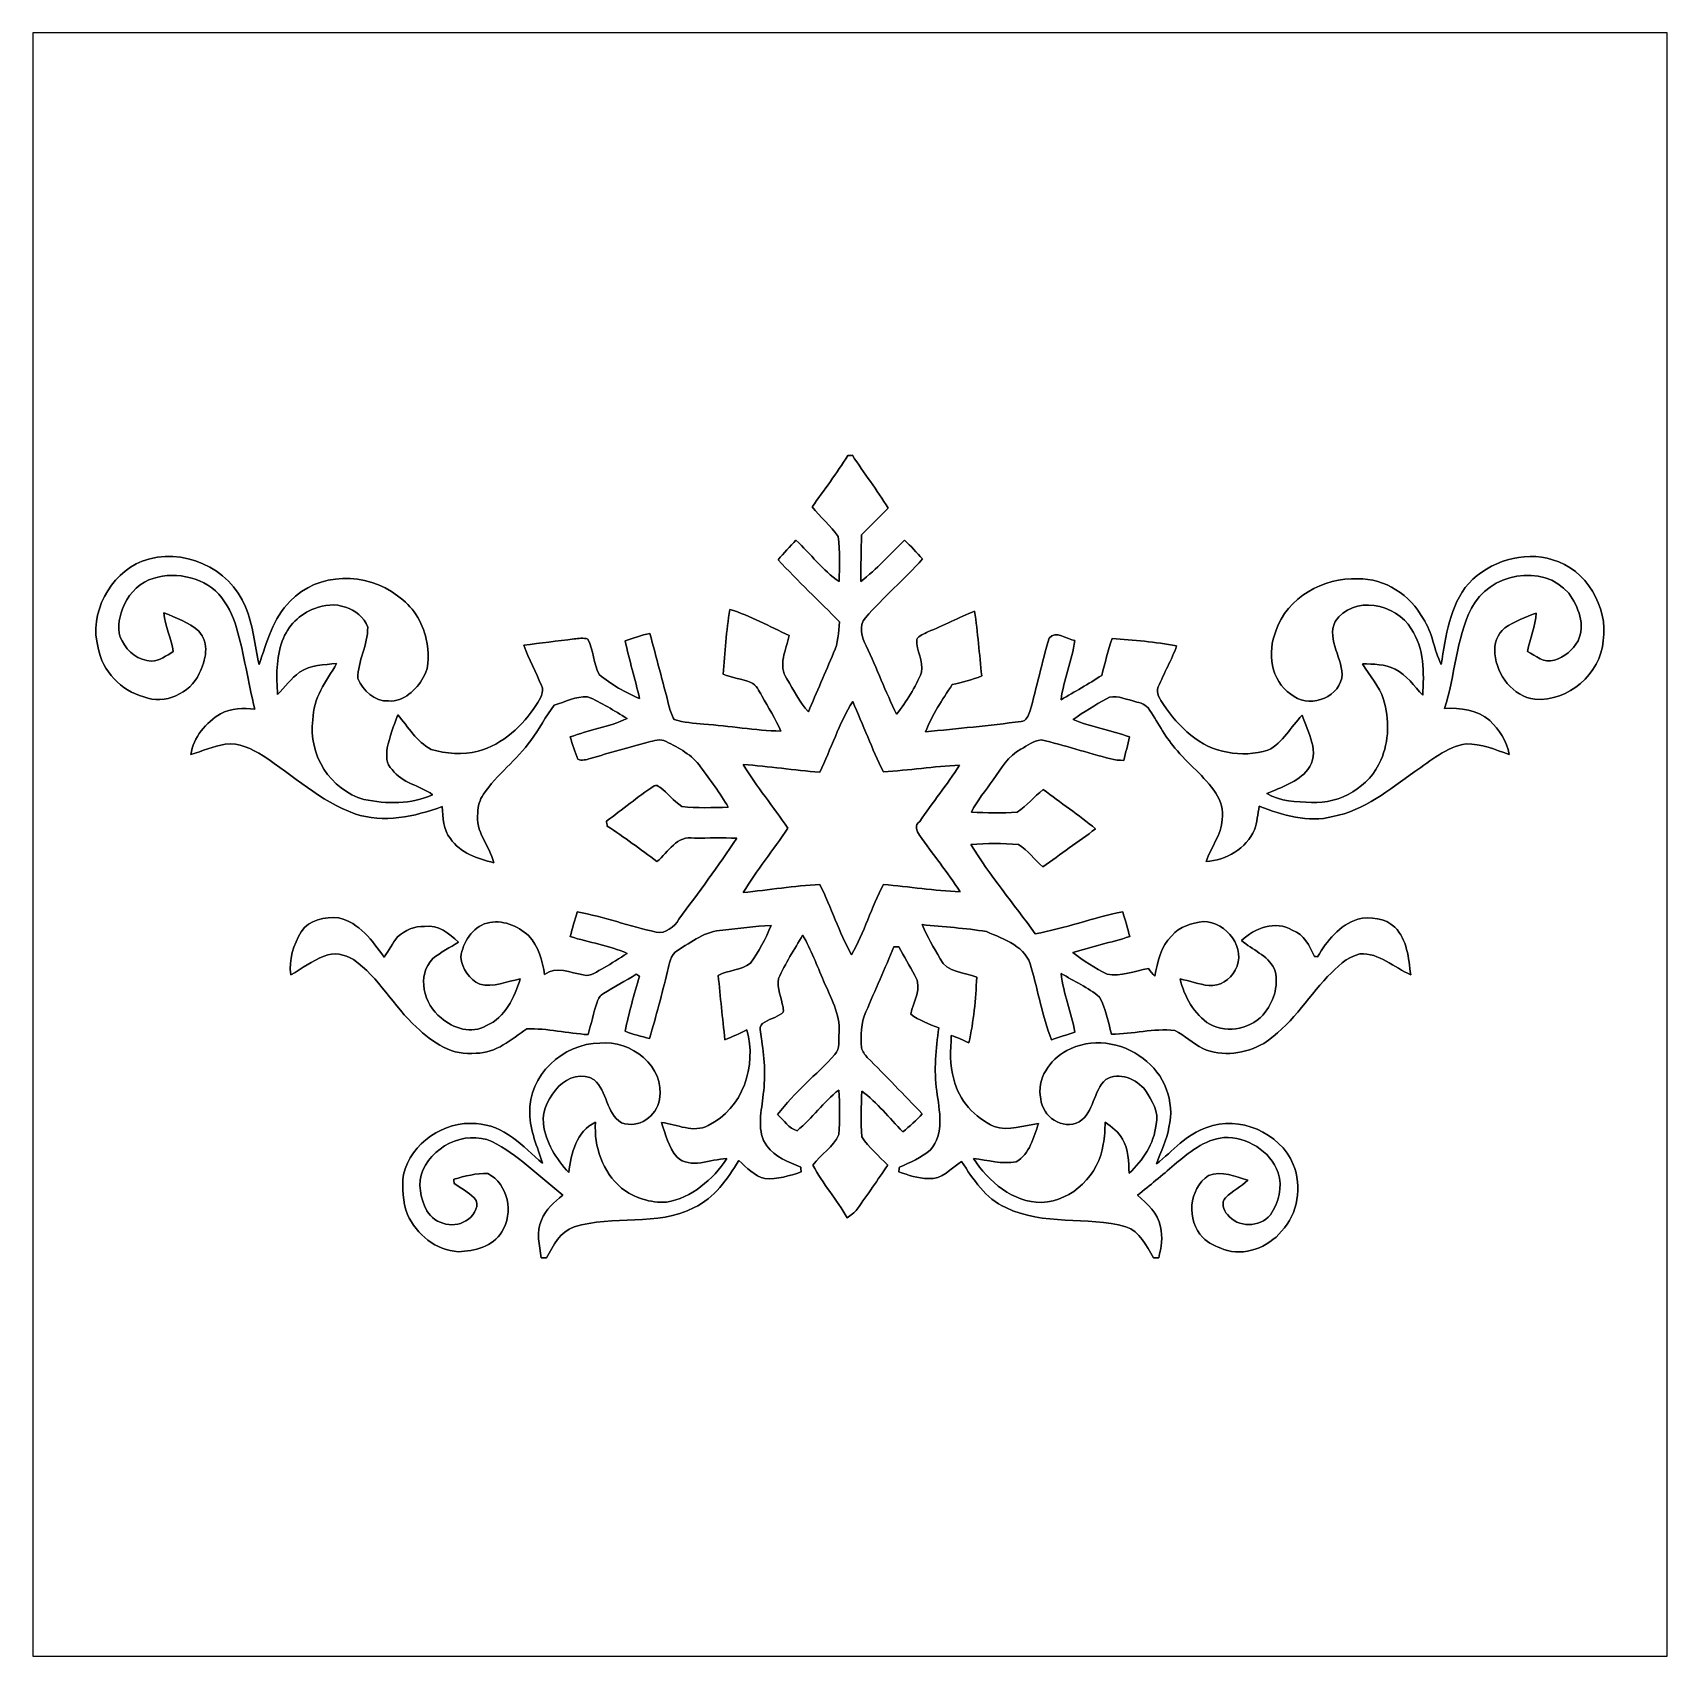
# Model space of a CAD drawing. Header units: centimetres. Extents: x -16.8 to 16.8, y -16.7 to 16.7.
import ezdxf

# ---------------------------------------------------------------- set-up
doc = ezdxf.new("R2010")
doc.units = ezdxf.units.CM
doc.header["$MEASUREMENT"] = 0
doc.layers.add('Layer 1', color=7, linetype='Continuous')

msp = doc.modelspace()

# ---------------------------------------------------------------- linework, layer by layer
at = {"layer": 'Layer 1', "color": 7}
for points, knots in [([(-16.77458, 16.66875), (-16.77458, 16.66875), (16.77458, 16.66875), (16.77458, 16.66875), (16.77458, 16.66875), (16.77458, 16.66875), (16.77458, -16.66875), (16.77458, -16.66875), (16.77458, -16.66875), (16.77458, -16.66875), (-16.77458, -16.66875), (-16.77458, -16.66875), (-16.77458, -16.66875), (-16.77458, -16.66875), (-16.77458, 16.66875), (-16.77458, 16.66875), (-16.77458, 16.66875), (-16.77458, 16.66875), (-16.77458, 16.66875), (-16.77458, 16.66875)], [0, 0, 0, 0, 0.16666667, 0.16666667, 0.16666667, 0.16666667, 0.33333333, 0.33333333, 0.33333333, 0.33333333, 0.5, 0.5, 0.5, 0.5, 0.66666667, 0.66666667, 0.66666667, 0.66666667, 1, 1, 1, 1]), ([(-0.04516, 7.98583), (-0.27517, 7.62459), (-0.52634, 7.27745), (-0.77893, 6.93208), (-0.77893, 6.93208), (-0.60995, 6.72112), (-0.39582, 6.54861), (-0.24553, 6.32248), (-0.24553, 6.32248), (-0.19579, 6.01592), (-0.21378, 5.70583), (-0.2226, 5.3975), (-0.2226, 5.3975), (-0.56198, 5.62963), (-0.80998, 5.96935), (-1.10843, 6.2484), (-1.10843, 6.2484), (-1.23508, 6.11928), (-1.35749, 5.98629), (-1.47391, 5.848), (-1.47391, 5.848), (-1.07103, 5.40526), (-0.63041, 4.99816), (-0.21308, 4.56918), (-0.21308, 4.56918), (-0.23883, 4.3561), (-0.2413, 4.13244), (-0.33549, 3.93453), (-0.33549, 3.93453), (-0.50588, 3.52954), (-0.68686, 3.12914), (-0.85408, 2.72309), (-0.85408, 2.72309), (-1.03999, 2.92065), (-1.15358, 3.17147), (-1.29434, 3.40042), (-1.29434, 3.40042), (-1.48696, 3.66854), (-1.31057, 4.00509), (-1.24707, 4.28801), (-1.24707, 4.28801), (-1.64641, 4.48275), (-2.04435, 4.69336), (-2.46803, 4.82847), (-2.46803, 4.82847), (-2.53647, 4.38679), (-2.56893, 3.94088), (-2.60209, 3.49567), (-2.60209, 3.49567), (-2.41794, 3.42089), (-2.21615, 3.40289), (-2.03341, 3.32387), (-2.03341, 3.32387), (-1.91982, 3.27589), (-1.87008, 3.15383), (-1.8101, 3.05541), (-1.8101, 3.05541), (-1.67746, 2.81481), (-1.52718, 2.58233), (-1.42064, 2.32798), (-1.42064, 2.32798), (-1.95016, 2.34174), (-2.47297, 2.43276), (-3.00038, 2.47121), (-3.00038, 2.47121), (-3.20322, 2.4952), (-3.41242, 2.50084), (-3.60645, 2.56716), (-3.60645, 2.56716), (-3.6643, 2.64971), (-3.68829, 2.74955), (-3.71546, 2.84445), (-3.71546, 2.84445), (-3.83928, 3.34327), (-3.97757, 3.83822), (-4.10704, 4.33529), (-4.10704, 4.33529), (-4.27919, 4.29331), (-4.44853, 4.23968), (-4.6168, 4.185), (-4.6168, 4.185), (-4.5279, 3.78636), (-4.41008, 3.39443), (-4.31729, 2.99649), (-4.31729, 2.99649), (-4.6161, 3.12032), (-4.89973, 3.28577), (-5.14985, 3.48968), (-5.14985, 3.48968), (-5.26909, 3.71651), (-5.25427, 3.99239), (-5.38339, 4.21605), (-5.38339, 4.21605), (-5.47229, 4.25062), (-5.5693, 4.22734), (-5.66067, 4.21993), (-5.66067, 4.21993), (-6.00534, 4.17195), (-6.35247, 4.14514), (-6.69572, 4.09011), (-6.69572, 4.09011), (-6.59165, 3.80753), (-6.44948, 3.54154), (-6.33166, 3.26461), (-6.33166, 3.26461), (-6.25898, 3.12667), (-6.3687, 2.9912), (-6.43361, 2.87338), (-6.43361, 2.87338), (-6.71336, 2.44122), (-7.12505, 2.05246), (-7.63341, 1.91664), (-7.63341, 1.91664), (-7.94914, 1.83938), (-8.28816, 1.85702), (-8.59719, 1.95263), (-8.59719, 1.95263), (-8.89282, 2.1142), (-9.06709, 2.41229), (-9.28088, 2.65959), (-9.28088, 2.65959), (-9.36801, 2.43946), (-9.44633, 2.21474), (-9.49819, 1.98261), (-9.49819, 1.98261), (-9.51971, 1.82951), (-9.52429, 1.65135), (-9.39729, 1.53846), (-9.39729, 1.53846), (-9.19833, 1.25659), (-8.82897, 1.21779), (-8.56827, 1.0227), (-8.56827, 1.0227), (-9.00501, 0.82021), (-9.51371, 0.83079), (-9.9762, 0.92639), (-9.9762, 0.92639), (-10.66412, 1.11019), (-11.12802, 1.85702), (-11.02219, 2.55729), (-11.02219, 2.55729), (-11.03136, 3.00249), (-10.74632, 3.35456), (-10.53606, 3.71792), (-10.53606, 3.71792), (-10.79288, 3.68582), (-11.07793, 3.69358), (-11.29806, 3.53695), (-11.29806, 3.53695), (-11.46986, 3.40748), (-11.60004, 3.23321), (-11.74856, 3.07904), (-11.74856, 3.07904), (-11.77361, 3.44699), (-11.78137, 3.82658), (-11.65296, 4.1783), (-11.65296, 4.1783), (-11.53724, 4.48239), (-11.29771, 4.73957), (-10.98444, 4.84293), (-10.98444, 4.84293), (-10.60168, 5.02109), (-10.05381, 4.87997), (-9.8993, 4.45911), (-9.8993, 4.45911), (-9.89013, 4.09716), (-10.10708, 3.77049), (-10.09932, 3.40819), (-10.09932, 3.40819), (-10.00443, 3.15736), (-9.75431, 2.93617), (-9.47349, 2.94675), (-9.47349, 2.94675), (-9.15811, 2.927), (-8.90129, 3.17394), (-8.75771, 3.42935), (-8.75771, 3.42935), (-8.61413, 3.6643), (-8.64658, 3.95923), (-8.69915, 4.21605), (-8.69915, 4.21605), (-8.769, 4.57482), (-8.98454, 4.90044), (-9.28688, 5.10646), (-9.28688, 5.10646), (-9.91411, 5.59788), (-10.92906, 5.59717), (-11.48715, 4.99639), (-11.48715, 4.99639), (-11.85051, 4.65173), (-11.96375, 4.14902), (-12.12921, 3.6957), (-12.12921, 3.6957), (-12.2114, 4.09257), (-12.25338, 4.5018), (-12.40437, 4.88103), (-12.40437, 4.88103), (-12.72822, 5.67549), (-13.71424, 6.13022), (-14.52492, 5.81695), (-14.52492, 5.81695), (-15.19908, 5.55061), (-15.62276, 4.74592), (-15.43226, 4.0386), (-15.43226, 4.0386), (-15.34583, 3.56059), (-14.95989, 3.16054), (-14.49529, 3.03071), (-14.49529, 3.03071), (-14.06631, 2.86244), (-13.54279, 3.09915), (-13.35652, 3.51296), (-13.35652, 3.51296), (-13.21858, 3.77896), (-13.14027, 4.13279), (-13.36604, 4.37833), (-13.36604, 4.37833), (-13.56289, 4.56953), (-13.83771, 4.65138), (-14.08395, 4.75827), (-14.08395, 4.75827), (-14.06278, 4.48239), (-13.92908, 4.23228), (-13.88816, 3.95993), (-13.88816, 3.95993), (-14.02927, 3.87985), (-14.16932, 3.76731), (-14.34006, 3.7659), (-14.34006, 3.7659), (-14.59653, 3.77966), (-14.83148, 3.94899), (-14.94014, 4.18006), (-14.94014, 4.18006), (-15.05973, 4.38291), (-15.00293, 4.63021), (-14.92991, 4.83905), (-14.92991, 4.83905), (-14.83995, 5.09905), (-14.64345, 5.32059), (-14.39086, 5.43207), (-14.39086, 5.43207), (-13.91356, 5.62575), (-13.31913, 5.50898), (-12.954, 5.14315), (-12.954, 5.14315), (-12.78643, 4.94136), (-12.6679, 4.70076), (-12.59064, 4.45029), (-12.59064, 4.45029), (-12.43295, 3.90102), (-12.35393, 3.33375), (-12.21564, 2.77954), (-12.21564, 2.77954), (-12.44988, 2.79929), (-12.70423, 2.80211), (-12.91696, 2.6857), (-12.91696, 2.6857), (-13.21753, 2.5019), (-13.47682, 2.20345), (-13.52832, 1.84503), (-13.52832, 1.84503), (-13.29443, 1.92158), (-13.06477, 2.01436), (-12.82206, 2.06093), (-12.82206, 2.06093), (-12.5416, 2.09515), (-12.27702, 1.96462), (-12.04736, 1.81857), (-12.04736, 1.81857), (-11.42294, 1.42064), (-10.87261, 0.88618), (-10.16529, 0.63253), (-10.16529, 0.63253), (-9.57263, 0.43145), (-8.93692, 0.57115), (-8.36754, 0.77858), (-8.36754, 0.77858), (-8.3499, 0.55457), (-8.35766, 0.30339), (-8.20208, 0.12383), (-8.20208, 0.12383), (-7.99994, -0.17039), (-7.64505, -0.29492), (-7.31238, -0.3743), (-7.31238, -0.3743), (-7.3974, -0.02223), (-7.70361, 0.26776), (-7.63588, 0.65193), (-7.63588, 0.65193), (-7.63905, 0.7874), (-7.59989, 0.9204), (-7.52369, 1.03117), (-7.52369, 1.03117), (-7.24923, 1.44286), (-6.83331, 1.73355), (-6.55003, 2.13819), (-6.55003, 2.13819), (-6.37399, 2.36749), (-6.25052, 2.63349), (-6.06954, 2.85785), (-6.06954, 2.85785), (-5.85082, 2.93264), (-5.62469, 3.04236), (-5.38868, 3.03318), (-5.38868, 3.03318), (-5.09799, 2.92276), (-4.84258, 2.74144), (-4.57376, 2.58868), (-4.57376, 2.58868), (-4.94453, 2.40983), (-5.3594, 2.35303), (-5.74322, 2.20839), (-5.74322, 2.20839), (-5.69348, 2.05458), (-5.65185, 1.89759), (-5.58341, 1.75048), (-5.58341, 1.75048), (-5.50192, 1.71309), (-5.41302, 1.74237), (-5.33153, 1.76424), (-5.33153, 1.76424), (-4.93748, 1.88348), (-4.53954, 1.98967), (-4.14302, 2.10185), (-4.14302, 2.10185), (-4.02378, 2.13078), (-3.89149, 2.17876), (-3.77366, 2.11667), (-3.77366, 2.11667), (-3.51367, 1.97908), (-3.23779, 1.84185), (-3.06564, 1.59173), (-3.06564, 1.59173), (-2.87055, 1.3208), (-2.66206, 1.05586), (-2.49802, 0.76412), (-2.49802, 0.76412), (-2.81693, 0.75918), (-3.13761, 0.74154), (-3.4544, 0.78211), (-3.4544, 0.78211), (-3.62373, 0.88935), (-3.74086, 1.06116), (-3.90349, 1.17687), (-3.90349, 1.17687), (-3.93594, 1.19874), (-3.98498, 1.23119), (-4.02237, 1.20156), (-4.02237, 1.20156), (-4.35857, 0.97578), (-4.67219, 0.71861), (-4.99851, 0.47907), (-4.99851, 0.47907), (-4.99463, 0.45438), (-4.98722, 0.40464), (-4.98334, 0.37959), (-4.98334, 0.37959), (-4.63409, 0.14887), (-4.29754, -0.09948), (-3.96169, -0.3496), (-3.96169, -0.3496), (-3.72498, -0.16122), (-3.55671, 0.20532), (-3.1937, 0.12876), (-3.1937, 0.12876), (-2.90477, 0.13088), (-2.61444, 0.1464), (-2.32551, 0.12735), (-2.32551, 0.12735), (-2.70051, -0.44027), (-3.10868, -0.98601), (-3.51014, -1.53494), (-3.51014, -1.53494), (-3.60821, -1.68875), (-3.78354, -1.84503), (-3.98039, -1.7974), (-3.98039, -1.7974), (-4.52367, -1.67534), (-5.05037, -1.48978), (-5.59682, -1.38077), (-5.59682, -1.38077), (-5.64903, -1.5494), (-5.69842, -1.71909), (-5.74216, -1.89054), (-5.74216, -1.89054), (-5.35481, -2.0126), (-4.94524, -2.07116), (-4.57235, -2.2352), (-4.57235, -2.2352), (-4.7311, -2.33751), (-4.89091, -2.43805), (-5.05319, -2.534), (-5.05319, -2.534), (-5.18901, -2.59539), (-5.31319, -2.72838), (-5.47829, -2.67441), (-5.47829, -2.67441), (-5.73052, -2.64089), (-6.03638, -2.48426), (-6.2678, -2.67123), (-6.2678, -2.67123), (-6.31508, -2.38619), (-6.39163, -2.08562), (-6.598, -1.87078), (-6.598, -1.87078), (-6.82096, -1.66617), (-7.14728, -1.53141), (-7.44926, -1.61466), (-7.44926, -1.61466), (-7.75653, -1.69439), (-7.94632, -2.01224), (-7.98759, -2.31105), (-7.98759, -2.31105), (-7.96572, -2.55199), (-7.8172, -2.76895), (-7.59813, -2.87091), (-7.59813, -2.87091), (-7.31873, -2.93899), (-7.04286, -2.81199), (-6.77051, -2.76119), (-6.77051, -2.76119), (-6.88763, -3.14219), (-7.07178, -3.55424), (-7.46231, -3.71934), (-7.46231, -3.71934), (-7.7597, -3.90066), (-8.14881, -3.77578), (-8.39399, -3.56164), (-8.39399, -3.56164), (-8.74783, -3.28859), (-8.90482, -2.68323), (-8.56015, -2.34209), (-8.56015, -2.34209), (-8.39858, -2.2098), (-8.20984, -2.11596), (-8.03557, -2.00201), (-8.03557, -2.00201), (-8.22748, -1.82845), (-8.45044, -1.63583), (-8.73019, -1.68028), (-8.73019, -1.68028), (-8.93692, -1.66864), (-9.13483, -1.76071), (-9.28546, -1.89653), (-9.28546, -1.89653), (-9.3913, -2.0253), (-9.46185, -2.17981), (-9.56381, -2.3114), (-9.56381, -2.3114), (-9.80299, -1.9752), (-10.06934, -1.60196), (-10.49973, -1.5053), (-10.49973, -1.5053), (-10.76889, -1.48519), (-11.10756, -1.54129), (-11.26173, -1.78999), (-11.26173, -1.78999), (-11.4173, -2.05176), (-11.53125, -2.36996), (-11.47339, -2.67758), (-11.47339, -2.67758), (-11.24973, -2.54282), (-11.0363, -2.38831), (-10.79253, -2.29023), (-10.79253, -2.29023), (-10.59921, -2.20169), (-10.36743, -2.2546), (-10.19246, -2.36255), (-10.19246, -2.36255), (-9.66223, -2.72591), (-9.37295, -3.32564), (-8.89917, -3.74826), (-8.89917, -3.74826), (-8.57285, -4.06294), (-8.15164, -4.35328), (-7.67327, -4.28378), (-7.67327, -4.28378), (-7.26405, -4.28731), (-6.94831, -4.00156), (-6.63434, -3.78248), (-6.63434, -3.78248), (-6.21383, -3.77508), (-5.79579, -3.87562), (-5.37563, -3.90454), (-5.37563, -3.90454), (-5.3153, -3.68194), (-5.25956, -3.45758), (-5.19218, -3.23744), (-5.19218, -3.23744), (-5.17066, -3.16371), (-5.12621, -3.09668), (-5.05813, -3.05858), (-5.05813, -3.05858), (-4.83764, -2.92347), (-4.60869, -2.80247), (-4.39067, -2.66277), (-4.39067, -2.66277), (-4.37303, -2.673), (-4.3374, -2.69346), (-4.31976, -2.70404), (-4.31976, -2.70404), (-4.43477, -3.07622), (-4.53214, -3.45369), (-4.61574, -3.83434), (-4.61574, -3.83434), (-4.45347, -3.89855), (-4.28413, -3.94264), (-4.11445, -3.98251), (-4.11445, -3.98251), (-3.98039, -3.52601), (-3.85586, -3.06705), (-3.74826, -2.60385), (-3.74826, -2.60385), (-3.7084, -2.45428), (-3.68547, -2.26766), (-3.54365, -2.17417), (-3.54365, -2.17417), (-3.25261, -1.99919), (-2.96369, -1.77412), (-2.6102, -1.75754), (-2.6102, -1.75754), (-2.28141, -1.71803), (-1.95192, -1.68169), (-1.62137, -1.66229), (-1.62137, -1.66229), (-1.72967, -1.93604), (-1.87184, -2.19957), (-2.04294, -2.4384), (-2.04294, -2.4384), (-2.23414, -2.58163), (-2.49343, -2.57881), (-2.70404, -2.68746), (-2.70404, -2.68746), (-2.66277, -3.12808), (-2.6162, -3.56835), (-2.56716, -4.00826), (-2.56716, -4.00826), (-2.41265, -3.95182), (-2.26589, -3.87738), (-2.11667, -3.80859), (-2.11667, -3.80859), (-1.90818, -4.53778), (-2.19745, -5.43031), (-2.91183, -5.76721), (-2.91183, -5.76721), (-3.21381, -5.9369), (-3.55388, -5.74111), (-3.86927, -5.70794), (-3.86927, -5.70794), (-3.78601, -5.95066), (-3.72428, -6.21347), (-3.55635, -6.41421), (-3.55635, -6.41421), (-3.26602, -6.67914), (-2.86879, -6.45654), (-2.52906, -6.45054), (-2.52906, -6.45054), (-2.81552, -6.87952), (-3.24661, -7.25593), (-3.76802, -7.34413), (-3.76802, -7.34413), (-4.0961, -7.36283), (-4.43018, -7.25417), (-4.68983, -7.0545), (-4.68983, -7.0545), (-5.07471, -6.72289), (-5.25886, -6.2043), (-5.22288, -5.70336), (-5.22288, -5.70336), (-5.62187, -5.8861), (-5.71923, -6.34259), (-5.77109, -6.73735), (-5.77109, -6.73735), (-6.02791, -6.45478), (-6.25052, -6.11752), (-6.2925, -5.72841), (-6.2925, -5.72841), (-6.32636, -5.43772), (-6.16056, -5.16819), (-5.97288, -4.96323), (-5.97288, -4.96323), (-5.79755, -4.77732), (-5.47899, -4.67783), (-5.25321, -4.83023), (-5.25321, -4.83023), (-4.97417, -5.06412), (-5.01968, -5.52027), (-4.68771, -5.71147), (-4.68771, -5.71147), (-4.33564, -5.85082), (-3.97228, -5.57671), (-3.90807, -5.23275), (-3.90807, -5.23275), (-3.78566, -4.55754), (-4.50462, -4.00614), (-5.13186, -4.07846), (-5.13186, -4.07846), (-5.88539, -4.07776), (-6.61529, -4.74627), (-6.56872, -5.52097), (-6.56872, -5.52097), (-6.57401, -5.87975), (-6.41033, -6.20748), (-6.31261, -6.54544), (-6.31261, -6.54544), (-6.70948, -6.19725), (-7.106, -5.75733), (-7.67221, -5.73158), (-7.67221, -5.73158), (-8.33508, -5.66561), (-9.00712, -6.13234), (-9.16693, -6.77827), (-9.16693, -6.77827), (-9.19163, -7.05097), (-9.18034, -7.33989), (-9.08191, -7.59954), (-9.08191, -7.59954), (-8.89564, -8.00664), (-8.49665, -8.33896), (-8.03769, -8.36083), (-8.03769, -8.36083), (-7.70784, -8.34602), (-7.32755, -8.25994), (-7.14622, -7.95408), (-7.14622, -7.95408), (-6.90033, -7.56532), (-7.01287, -6.97724), (-7.43021, -6.75464), (-7.43021, -6.75464), (-7.67009, -6.74793), (-7.90152, -6.80755), (-8.12976, -6.87141), (-8.12976, -6.87141), (-8.12871, -6.89328), (-8.12694, -6.93702), (-8.12588, -6.95889), (-8.12588, -6.95889), (-7.98513, -7.05379), (-7.83661, -7.13952), (-7.71031, -7.25346), (-7.71031, -7.25346), (-7.58684, -7.39387), (-7.70326, -7.59919), (-7.83273, -7.69056), (-7.83273, -7.69056), (-8.09025, -7.90328), (-8.52523, -7.80909), (-8.68433, -7.52016), (-8.68433, -7.52016), (-8.81415, -7.26581), (-8.8833, -6.95854), (-8.76759, -6.68479), (-8.76759, -6.68479), (-8.52099, -6.13657), (-7.78616, -5.82471), (-7.24676, -6.1535), (-7.24676, -6.1535), (-6.74934, -6.43572), (-6.33906, -6.84565), (-5.89386, -7.19949), (-5.89386, -7.19949), (-6.06919, -7.34201), (-6.25193, -7.48982), (-6.32848, -7.71278), (-6.32848, -7.71278), (-6.45513, -7.95338), (-6.37011, -8.23031), (-6.33836, -8.4836), (-6.33836, -8.4836), (-6.31049, -8.48431), (-6.2551, -8.48572), (-6.22723, -8.48607), (-6.22723, -8.48607), (-6.08894, -8.23807), (-5.95383, -7.94844), (-5.66208, -7.85319), (-5.66208, -7.85319), (-4.86163, -7.60201), (-3.9624, -7.85001), (-3.19864, -7.4549), (-3.19864, -7.4549), (-2.77918, -7.26123), (-2.51883, -6.86858), (-2.28283, -6.49041), (-2.28283, -6.49041), (-2.1209, -6.6354), (-1.96603, -6.80755), (-1.74519, -6.86047), (-1.74519, -6.86047), (-1.48872, -6.87564), (-1.24178, -6.80473), (-1.00259, -6.72324), (-1.00259, -6.72324), (-1.00506, -6.69854), (-1.01, -6.64916), (-1.01212, -6.62446), (-1.01212, -6.62446), (-1.26365, -6.51545), (-1.54199, -6.4202), (-1.70709, -6.18702), (-1.70709, -6.18702), (-1.9177, -5.89739), (-1.82386, -5.52521), (-1.78964, -5.19818), (-1.78964, -5.19818), (-1.73038, -4.81224), (-1.74484, -4.41784), (-1.81293, -4.03437), (-1.81293, -4.03437), (-1.80199, -3.92712), (-1.90041, -3.7652), (-1.79634, -3.67559), (-1.79634, -3.67559), (-1.67428, -3.5881), (-1.52012, -3.556), (-1.39876, -3.46745), (-1.39876, -3.46745), (-1.35079, -3.44029), (-1.36948, -3.38526), (-1.37478, -3.34186), (-1.37478, -3.34186), (-1.41041, -3.14607), (-1.49754, -2.95734), (-1.46932, -2.75414), (-1.46932, -2.75414), (-1.33315, -2.44122), (-1.137, -2.15935), (-0.97226, -1.86126), (-0.97226, -1.86126), (-0.7941, -2.15724), (-0.67945, -2.48567), (-0.54081, -2.8007), (-0.54081, -2.8007), (-0.39723, -3.14113), (-0.19544, -3.47804), (-0.22331, -3.86292), (-0.22331, -3.86292), (-0.23813, -4.00932), (-0.19897, -4.19135), (-0.30939, -4.3113), (-0.30939, -4.3113), (-0.69074, -4.73251), (-1.14759, -5.08706), (-1.4859, -5.54673), (-1.4859, -5.54673), (-1.35326, -5.65573), (-1.25906, -5.83424), (-1.08373, -5.87587), (-1.08373, -5.87587), (-0.77435, -5.62257), (-0.54363, -5.2892), (-0.22966, -5.04084), (-0.22966, -5.04084), (-0.20884, -5.34494), (-0.20673, -5.65256), (-0.22613, -5.9563), (-0.22613, -5.9563), (-0.34008, -6.21171), (-0.60078, -6.36094), (-0.76059, -6.58424), (-0.76059, -6.58424), (-0.56268, -6.96524), (-0.26846, -7.2898), (-0.05786, -7.66551), (-0.05786, -7.66551), (0.01905, -7.61647), (0.09349, -7.56109), (0.14676, -7.48594), (0.14676, -7.48594), (0.3616, -7.18891), (0.56727, -6.88552), (0.77505, -6.58389), (0.77505, -6.58389), (0.59584, -6.39339), (0.38453, -6.22582), (0.24448, -6.00322), (0.24448, -6.00322), (0.20849, -5.69172), (0.23389, -5.37633), (0.24271, -5.06448), (0.24271, -5.06448), (0.56162, -5.29978), (0.80539, -5.61763), (1.08338, -5.89739), (1.08338, -5.89739), (1.22802, -5.78697), (1.36243, -5.66349), (1.48378, -5.52768), (1.48378, -5.52768), (1.10419, -5.14526), (0.73731, -4.75086), (0.3556, -4.37127), (0.3556, -4.37127), (0.30409, -4.31412), (0.25294, -4.25133), (0.23636, -4.17513), (0.23636, -4.17513), (0.21484, -3.92606), (0.22225, -3.66501), (0.32667, -3.43429), (0.32667, -3.43429), (0.51929, -2.98979), (0.71579, -2.5467), (0.90135, -2.09903), (0.90135, -2.09903), (0.92639, -2.10009), (0.97649, -2.1015), (1.00154, -2.1022), (1.00154, -2.1022), (1.1109, -2.2987), (1.2259, -2.49238), (1.3335, -2.69028), (1.3335, -2.69028), (1.49401, -2.94322), (1.29681, -3.22968), (1.24672, -3.48615), (1.24672, -3.48615), (1.41887, -3.61421), (1.62278, -3.68653), (1.81998, -3.76731), (1.81998, -3.76731), (1.76953, -4.197), (1.71591, -4.62986), (1.78082, -5.06201), (1.78082, -5.06201), (1.83303, -5.46065), (1.94663, -5.93725), (1.65029, -6.27204), (1.65029, -6.27204), (1.46438, -6.4322), (1.23578, -6.52886), (1.01282, -6.62552), (1.01282, -6.62552), (1.01036, -6.64986), (1.00506, -6.69819), (1.00259, -6.72253), (1.00259, -6.72253), (1.19874, -6.78427), (1.39453, -6.86259), (1.60443, -6.85624), (1.60443, -6.85624), (1.88983, -6.89645), (2.07081, -6.63857), (2.29129, -6.51051), (2.29129, -6.51051), (2.53259, -6.87705), (2.77671, -7.26687), (3.19687, -7.45455), (3.19687, -7.45455), (3.96275, -7.83343), (4.85634, -7.63164), (5.66314, -7.84754), (5.66314, -7.84754), (5.95312, -7.93679), (6.07801, -8.24794), (6.22829, -8.48536), (6.22829, -8.48536), (6.25616, -8.48501), (6.31155, -8.48431), (6.33942, -8.48395), (6.33942, -8.48395), (6.38104, -8.27581), (6.42973, -8.05815), (6.36976, -7.84754), (6.36976, -7.84754), (6.32248, -7.57343), (6.10376, -7.37306), (5.90232, -7.20161), (5.90232, -7.20161), (6.15386, -6.99699), (6.40644, -6.79379), (6.65021, -6.57966), (6.65021, -6.57966), (6.95007, -6.32919), (7.26863, -6.06107), (7.67362, -6.01592), (7.67362, -6.01592), (8.14282, -6.00251), (8.62824, -6.28544), (8.78628, -6.74017), (8.78628, -6.74017), (8.88083, -7.02945), (8.80039, -7.3593), (8.62718, -7.60342), (8.62718, -7.60342), (8.41304, -7.86871), (7.95514, -7.86977), (7.74488, -7.59954), (7.74488, -7.59954), (7.66621, -7.50641), (7.61083, -7.35154), (7.70855, -7.2517), (7.70855, -7.2517), (7.84754, -7.11659), (8.02428, -7.02804), (8.16539, -6.89469), (8.16539, -6.89469), (7.90998, -6.81426), (7.6267, -6.6989), (7.3593, -6.79415), (7.3593, -6.79415), (6.95043, -7.07178), (6.89963, -7.72054), (7.24006, -8.07014), (7.24006, -8.07014), (7.35753, -8.19009), (7.51417, -8.25606), (7.66939, -8.31321), (7.66939, -8.31321), (8.09237, -8.46561), (8.57673, -8.27334), (8.85896, -7.94209), (8.85896, -7.94209), (9.19198, -7.57802), (9.28476, -7.0231), (9.09779, -6.56731), (9.09779, -6.56731), (8.82156, -5.90868), (7.98901, -5.55978), (7.32226, -5.80849), (7.32226, -5.80849), (6.91021, -5.94783), (6.62129, -6.29179), (6.2932, -6.55849), (6.2932, -6.55849), (6.37399, -6.3052), (6.51016, -6.07025), (6.5472, -5.80425), (6.5472, -5.80425), (6.67456, -5.28355), (6.44842, -4.70288), (6.01416, -4.39349), (6.01416, -4.39349), (5.58165, -4.04707), (4.93854, -3.96134), (4.44747, -4.23298), (4.44747, -4.23298), (4.10245, -4.42454), (3.81988, -4.80801), (3.9176, -5.22323), (3.9176, -5.22323), (3.94229, -5.58624), (4.35928, -5.87657), (4.70464, -5.69277), (4.70464, -5.69277), (5.0105, -5.50086), (4.98828, -5.05848), (5.25004, -4.82741), (5.25004, -4.82741), (5.52379, -4.65949), (5.88363, -4.81365), (6.06319, -5.04966), (6.06319, -5.04966), (6.19478, -5.25604), (6.35423, -5.49346), (6.28121, -5.75204), (6.28121, -5.75204), (6.24205, -6.14186), (6.01169, -6.48899), (5.73017, -6.74934), (5.73017, -6.74934), (5.71253, -6.51263), (5.72523, -6.25792), (5.59223, -6.05049), (5.59223, -6.05049), (5.51956, -5.89527), (5.37104, -5.80108), (5.2384, -5.70371), (5.2384, -5.70371), (5.23064, -5.85258), (5.22922, -6.00463), (5.19677, -6.15139), (5.19677, -6.15139), (5.11528, -6.77404), (4.56988, -7.31943), (3.93347, -7.35048), (3.93347, -7.35048), (3.33763, -7.35154), (2.84868, -6.92115), (2.53506, -6.45019), (2.53506, -6.45019), (2.82681, -6.47559), (3.12067, -6.57049), (3.41277, -6.51686), (3.41277, -6.51686), (3.69111, -6.35635), (3.76696, -6.01098), (3.86891, -5.72946), (3.86891, -5.72946), (3.56799, -5.76192), (3.25931, -5.89562), (2.95839, -5.78979), (2.95839, -5.78979), (2.55976, -5.60705), (2.2292, -5.2511), (2.13042, -4.81718), (2.13042, -4.81718), (2.03623, -4.52755), (2.06975, -4.22134), (2.07751, -3.92359), (2.07751, -3.92359), (2.20274, -3.96134), (2.32092, -4.01779), (2.4384, -4.07494), (2.4384, -4.07494), (2.54212, -3.63361), (2.5781, -3.17923), (2.60068, -2.72732), (2.60068, -2.72732), (2.34597, -2.61655), (1.98402, -2.63454), (1.85314, -2.34527), (1.85314, -2.34527), (1.71944, -2.11737), (1.58256, -1.88948), (1.48131, -1.645), (1.48131, -1.645), (1.92158, -1.69051), (2.36573, -1.71591), (2.80282, -1.78788), (2.80282, -1.78788), (3.15736, -1.94592), (3.62761, -2.09479), (3.71863, -2.52624), (3.71863, -2.52624), (3.86045, -3.01872), (3.95393, -3.52707), (4.13244, -4.00861), (4.13244, -4.00861), (4.29119, -3.95429), (4.45206, -3.90631), (4.61186, -3.8541), (4.61186, -3.8541), (4.55083, -3.44558), (4.37444, -3.06141), (4.33282, -2.65007), (4.33282, -2.65007), (4.60057, -2.80247), (4.88315, -2.93582), (5.12127, -3.13302), (5.12127, -3.13302), (5.25216, -3.36515), (5.29449, -3.63749), (5.3661, -3.89184), (5.3661, -3.89184), (5.80108, -3.89467), (6.23147, -3.77119), (6.66679, -3.816), (6.66679, -3.816), (6.86894, -3.92148), (7.03509, -4.08623), (7.23865, -4.19065), (7.23865, -4.19065), (7.64152, -4.36351), (8.12024, -4.30213), (8.49242, -4.0827), (8.49242, -4.0827), (9.03217, -3.73204), (9.37472, -3.17641), (9.80228, -2.7111), (9.80228, -2.7111), (9.99384, -2.52554), (10.19104, -2.30329), (10.46515, -2.24825), (10.46515, -2.24825), (10.8645, -2.21933), (11.16224, -2.52836), (11.50796, -2.67335), (11.50796, -2.67335), (11.46457, -2.33363), (11.43564, -1.95368), (11.182, -1.69439), (11.182, -1.69439), (10.98197, -1.51377), (10.67964, -1.47214), (10.42388, -1.53247), (10.42388, -1.53247), (10.04746, -1.65135), (9.79064, -1.97732), (9.59732, -2.30364), (9.59732, -2.30364), (9.58074, -2.30258), (9.54828, -2.30117), (9.5317, -2.30046), (9.5317, -2.30046), (9.43081, -2.08209), (9.32004, -1.84679), (9.07591, -1.75648), (9.07591, -1.75648), (8.73337, -1.55504), (8.30298, -1.71591), (8.03522, -1.96991), (8.03522, -1.96991), (8.25606, -2.16747), (8.5665, -2.26942), (8.70691, -2.5467), (8.70691, -2.5467), (8.81168, -2.85044), (8.71008, -3.19299), (8.52382, -3.44417), (8.52382, -3.44417), (8.26276, -3.77543), (7.75829, -3.89784), (7.3847, -3.69147), (7.3847, -3.69147), (7.05591, -3.48827), (6.864, -3.12561), (6.77439, -2.75943), (6.77439, -2.75943), (6.97159, -2.8), (7.16209, -2.86738), (7.36177, -2.89807), (7.36177, -2.89807), (7.5819, -2.915), (7.81262, -2.78095), (7.90504, -2.57951), (7.90504, -2.57951), (8.15552, -2.13889), (7.7216, -1.58821), (7.25346, -1.58221), (7.25346, -1.58221), (7.01604, -1.61149), (6.76169, -1.6831), (6.60294, -1.87607), (6.60294, -1.87607), (6.37505, -2.09479), (6.31613, -2.41088), (6.25722, -2.70545), (6.25722, -2.70545), (6.21242, -2.65289), (6.16832, -2.59962), (6.12387, -2.54706), (6.12387, -2.54706), (5.84482, -2.59609), (5.56013, -2.72098), (5.27579, -2.65994), (5.27579, -2.65994), (5.02461, -2.54388), (4.7939, -2.38478), (4.57306, -2.21933), (4.57306, -2.21933), (4.9597, -2.09938), (5.35517, -2.00942), (5.74216, -1.89054), (5.74216, -1.89054), (5.69842, -1.71873), (5.64868, -1.54834), (5.59647, -1.37936), (5.59647, -1.37936), (4.9911, -1.50389), (4.40902, -1.72544), (3.79977, -1.83197), (3.79977, -1.83197), (3.36479, -1.21744), (2.87055, -0.64135), (2.47967, 0.00317), (2.47967, 0.00317), (2.80494, 0.0187), (3.13267, 0.03669), (3.45757, -0.00282), (3.45757, -0.00282), (3.65548, -0.11571), (3.78037, -0.31785), (3.95887, -0.45649), (3.95887, -0.45649), (4.31941, -0.19826), (4.68454, 0.05397), (5.03978, 0.32032), (5.03978, 0.32032), (4.69194, 0.60431), (4.3247, 0.86289), (3.96275, 1.12783), (3.96275, 1.12783), (3.78001, 0.98037), (3.62938, 0.79481), (3.43112, 0.66569), (3.43112, 0.66569), (3.11856, 0.635), (2.80388, 0.65476), (2.49096, 0.66075), (2.49096, 0.66075), (2.60809, 0.90311), (2.78553, 1.10808), (2.93652, 1.32891), (2.93652, 1.32891), (3.1055, 1.5561), (3.2445, 1.82739), (3.50908, 1.95897), (3.50908, 1.95897), (3.63855, 2.03094), (3.76767, 2.13642), (3.92112, 2.14665), (3.92112, 2.14665), (4.40408, 2.04223), (4.87327, 1.88172), (5.35129, 1.75648), (5.35129, 1.75648), (5.43877, 1.73496), (5.52909, 1.72861), (5.61904, 1.72508), (5.61904, 1.72508), (5.65926, 1.8863), (5.69983, 2.04717), (5.73969, 2.20839), (5.73969, 2.20839), (5.35764, 2.34597), (4.95229, 2.41088), (4.57694, 2.56716), (4.57694, 2.56716), (4.79848, 2.72027), (5.02955, 2.85997), (5.26309, 2.99332), (5.26309, 2.99332), (5.43454, 3.09492), (5.6321, 2.98662), (5.80496, 2.95063), (5.80496, 2.95063), (5.90832, 2.91218), (6.04555, 2.90054), (6.11717, 2.80282), (6.11717, 2.80282), (6.30731, 2.53294), (6.45231, 2.23026), (6.67032, 1.97979), (6.67032, 1.97979), (6.93491, 1.657), (7.27745, 1.4037), (7.50958, 1.05269), (7.50958, 1.05269), (7.6073, 0.89182), (7.6768, 0.7045), (7.63517, 0.51259), (7.63517, 0.51259), (7.63129, 0.19226), (7.40022, -0.05433), (7.30814, -0.34749), (7.30814, -0.34749), (7.71772, -0.32597), (8.13435, -0.08255), (8.30333, 0.30092), (8.30333, 0.30092), (8.35484, 0.45755), (8.37106, 0.62265), (8.39999, 0.78423), (8.39999, 0.78423), (8.87659, 0.60643), (9.40012, 0.44027), (9.90882, 0.57291), (9.90882, 0.57291), (10.5537, 0.6918), (11.07122, 1.13277), (11.59298, 1.49613), (11.59298, 1.49613), (11.9193, 1.72332), (12.23786, 2.00766), (12.64744, 2.06481), (12.64744, 2.06481), (12.95471, 2.07045), (13.24187, 1.9491), (13.52656, 1.84856), (13.52656, 1.84856), (13.48916, 2.12125), (13.32195, 2.35832), (13.12898, 2.54529), (13.12898, 2.54529), (12.87321, 2.77142), (12.52643, 2.80599), (12.20152, 2.79471), (12.20152, 2.79471), (12.42589, 3.46851), (12.43012, 4.2104), (12.75468, 4.84999), (12.75468, 4.84999), (13.10005, 5.55942), (14.22717, 5.79155), (14.75105, 5.15726), (14.75105, 5.15726), (14.95002, 4.88421), (15.09959, 4.50815), (14.94261, 4.17901), (14.94261, 4.17901), (14.83713, 3.99662), (14.66074, 3.84034), (14.45648, 3.78284), (14.45648, 3.78284), (14.24481, 3.71722), (14.07442, 3.87421), (13.90368, 3.96487), (13.90368, 3.96487), (13.95271, 4.23016), (14.06842, 4.48134), (14.08642, 4.75192), (14.08642, 4.75192), (13.86487, 4.66549), (13.63662, 4.58399), (13.44154, 4.44535), (13.44154, 4.44535), (13.27891, 4.32717), (13.21823, 4.11092), (13.23375, 3.91795), (13.23375, 3.91795), (13.27714, 3.47839), (13.60064, 3.03883), (14.05784, 2.98238), (14.05784, 2.98238), (14.74787, 2.92947), (15.40228, 3.49885), (15.46049, 4.185), (15.46049, 4.185), (15.5642, 4.88068), (15.11018, 5.64903), (14.4212, 5.84835), (14.4212, 5.84835), (13.81619, 6.03038), (13.12757, 5.81801), (12.69929, 5.36222), (12.69929, 5.36222), (12.29924, 4.90114), (12.23292, 4.27567), (12.13344, 3.69923), (12.13344, 3.69923), (11.98245, 4.00085), (11.95599, 4.35363), (11.76373, 4.63762), (11.76373, 4.63762), (11.50161, 5.11387), (10.97986, 5.47476), (10.42458, 5.45183), (10.42458, 5.45183), (9.71726, 5.49275), (8.97149, 5.07083), (8.73936, 4.38362), (8.73936, 4.38362), (8.56262, 3.9497), (8.63529, 3.36444), (9.04946, 3.08822), (9.04946, 3.08822), (9.38424, 2.7873), (9.99278, 2.98133), (10.09544, 3.41595), (10.09544, 3.41595), (10.13319, 3.80859), (9.77829, 4.18959), (9.95574, 4.57835), (9.95574, 4.57835), (10.32087, 5.12904), (11.21481, 4.953), (11.51714, 4.4263), (11.51714, 4.4263), (11.79266, 4.03013), (11.78101, 3.52354), (11.75491, 3.06388), (11.75491, 3.06388), (11.58064, 3.25755), (11.424, 3.47733), (11.18764, 3.6008), (11.18764, 3.6008), (10.98056, 3.70064), (10.7442, 3.70946), (10.51807, 3.70664), (10.51807, 3.70664), (10.66976, 3.46922), (10.8585, 3.24803), (10.95163, 2.97815), (10.95163, 2.97815), (11.07616, 2.57563), (11.06346, 2.12302), (10.89625, 1.73426), (10.89625, 1.73426), (10.66694, 1.18392), (10.06228, 0.83044), (9.47208, 0.86395), (9.47208, 0.86395), (9.16376, 0.87524), (8.82862, 0.88159), (8.55592, 1.04422), (8.55592, 1.04422), (8.85119, 1.17969), (9.18563, 1.27423), (9.39765, 1.53882), (9.39765, 1.53882), (9.66152, 1.88101), (9.39553, 2.31105), (9.27735, 2.65712), (9.27735, 2.65712), (9.05122, 2.41159), (8.88365, 2.09374), (8.57885, 1.93463), (8.57885, 1.93463), (8.3118, 1.8542), (8.02111, 1.84044), (7.74771, 1.89548), (7.74771, 1.89548), (7.18044, 1.98191), (6.74158, 2.41582), (6.43608, 2.87373), (6.43608, 2.87373), (6.37046, 2.97674), (6.26251, 3.1055), (6.32742, 3.23568), (6.32742, 3.23568), (6.4449, 3.52108), (6.60294, 3.78883), (6.70454, 4.08093), (6.70454, 4.08093), (6.26604, 4.15608), (5.82224, 4.20123), (5.3788, 4.22981), (5.3788, 4.22981), (5.29378, 3.98145), (5.23346, 3.72604), (5.16608, 3.47274), (5.16608, 3.47274), (4.89303, 3.29706), (4.61327, 3.13267), (4.3307, 2.97356), (4.3307, 2.97356), (4.38538, 3.38667), (4.55683, 3.77437), (4.6161, 4.18782), (4.6161, 4.18782), (4.45029, 4.21111), (4.22451, 4.40478), (4.09081, 4.23898), (4.09081, 4.23898), (3.93594, 3.74191), (3.83575, 3.22933), (3.69076, 2.72909), (3.69076, 2.72909), (3.66289, 2.6416), (3.61668, 2.534), (3.51084, 2.52624), (3.51084, 2.52624), (2.85856, 2.44087), (2.2031, 2.37702), (1.54834, 2.31387), (1.54834, 2.31387), (1.68628, 2.65959), (1.89512, 2.97251), (2.09832, 3.28224), (2.09832, 3.28224), (2.30223, 3.33199), (2.50931, 3.37749), (2.70263, 3.46181), (2.70263, 3.46181), (2.65571, 3.90596), (2.62502, 4.35187), (2.55517, 4.79319), (2.55517, 4.79319), (2.23626, 4.65208), (1.92017, 4.50427), (1.60055, 4.36527), (1.60055, 4.36527), (1.51906, 4.32329), (1.41358, 4.29542), (1.36948, 4.20652), (1.36948, 4.20652), (1.3656, 3.97827), (1.50178, 3.76767), (1.46826, 3.5373), (1.46826, 3.5373), (1.34267, 3.22651), (1.16381, 2.93652), (0.95603, 2.6737), (0.95603, 2.6737), (0.73201, 3.13443), (0.54927, 3.61386), (0.33373, 4.07811), (0.33373, 4.07811), (0.24059, 4.25097), (0.17145, 4.49016), (0.31679, 4.65561), (0.31679, 4.65561), (0.68509, 5.07894), (1.11866, 5.44089), (1.48696, 5.86528), (1.48696, 5.86528), (1.36631, 5.99511), (1.24989, 6.12916), (1.1176, 6.24734), (1.1176, 6.24734), (0.82303, 5.96159), (0.54963, 5.65115), (0.22119, 5.40244), (0.22119, 5.40244), (0.22225, 5.7217), (0.23036, 6.04061), (0.23601, 6.35917), (0.23601, 6.35917), (0.42016, 6.53909), (0.60113, 6.72289), (0.78317, 6.90492), (0.78317, 6.90492), (0.55809, 7.27957), (0.28469, 7.62282), (0.04939, 7.99077), (0.04939, 7.99077), (0.02575, 7.98971), (-0.02152, 7.98724), (-0.04516, 7.98583)], [0, 0, 0, 0, 0.00265957, 0.00265957, 0.00265957, 0.00265957, 0.00531915, 0.00531915, 0.00531915, 0.00531915, 0.00797872, 0.00797872, 0.00797872, 0.00797872, 0.0106383, 0.0106383, 0.0106383, 0.0106383, 0.01329787, 0.01329787, 0.01329787, 0.01329787, 0.01595745, 0.01595745, 0.01595745, 0.01595745, 0.01861702, 0.01861702, 0.01861702, 0.01861702, 0.0212766, 0.0212766, 0.0212766, 0.0212766, 0.02393617, 0.02393617, 0.02393617, 0.02393617, 0.02659574, 0.02659574, 0.02659574, 0.02659574, 0.02925532, 0.02925532, 0.02925532, 0.02925532, 0.03191489, 0.03191489, 0.03191489, 0.03191489, 0.03457447, 0.03457447, 0.03457447, 0.03457447, 0.03723404, 0.03723404, 0.03723404, 0.03723404, 0.03989362, 0.03989362, 0.03989362, 0.03989362, 0.04255319, 0.04255319, 0.04255319, 0.04255319, 0.04521277, 0.04521277, 0.04521277, 0.04521277, 0.04787234, 0.04787234, 0.04787234, 0.04787234, 0.05053191, 0.05053191, 0.05053191, 0.05053191, 0.05319149, 0.05319149, 0.05319149, 0.05319149, 0.05585106, 0.05585106, 0.05585106, 0.05585106, 0.05851064, 0.05851064, 0.05851064, 0.05851064, 0.06117021, 0.06117021, 0.06117021, 0.06117021, 0.06382979, 0.06382979, 0.06382979, 0.06382979, 0.06648936, 0.06648936, 0.06648936, 0.06648936, 0.06914894, 0.06914894, 0.06914894, 0.06914894, 0.07180851, 0.07180851, 0.07180851, 0.07180851, 0.07446809, 0.07446809, 0.07446809, 0.07446809, 0.07712766, 0.07712766, 0.07712766, 0.07712766, 0.07978723, 0.07978723, 0.07978723, 0.07978723, 0.08244681, 0.08244681, 0.08244681, 0.08244681, 0.08510638, 0.08510638, 0.08510638, 0.08510638, 0.08776596, 0.08776596, 0.08776596, 0.08776596, 0.09042553, 0.09042553, 0.09042553, 0.09042553, 0.09308511, 0.09308511, 0.09308511, 0.09308511, 0.09574468, 0.09574468, 0.09574468, 0.09574468, 0.09840426, 0.09840426, 0.09840426, 0.09840426, 0.10106383, 0.10106383, 0.10106383, 0.10106383, 0.1037234, 0.1037234, 0.1037234, 0.1037234, 0.10638298, 0.10638298, 0.10638298, 0.10638298, 0.10904255, 0.10904255, 0.10904255, 0.10904255, 0.11170213, 0.11170213, 0.11170213, 0.11170213, 0.1143617, 0.1143617, 0.1143617, 0.1143617, 0.11702128, 0.11702128, 0.11702128, 0.11702128, 0.11968085, 0.11968085, 0.11968085, 0.11968085, 0.12234043, 0.12234043, 0.12234043, 0.12234043, 0.125, 0.125, 0.125, 0.125, 0.12765957, 0.12765957, 0.12765957, 0.12765957, 0.13031915, 0.13031915, 0.13031915, 0.13031915, 0.13297872, 0.13297872, 0.13297872, 0.13297872, 0.1356383, 0.1356383, 0.1356383, 0.1356383, 0.13829787, 0.13829787, 0.13829787, 0.13829787, 0.14095745, 0.14095745, 0.14095745, 0.14095745, 0.14361702, 0.14361702, 0.14361702, 0.14361702, 0.1462766, 0.1462766, 0.1462766, 0.1462766, 0.14893617, 0.14893617, 0.14893617, 0.14893617, 0.15159574, 0.15159574, 0.15159574, 0.15159574, 0.15425532, 0.15425532, 0.15425532, 0.15425532, 0.15691489, 0.15691489, 0.15691489, 0.15691489, 0.15957447, 0.15957447, 0.15957447, 0.15957447, 0.16223404, 0.16223404, 0.16223404, 0.16223404, 0.16489362, 0.16489362, 0.16489362, 0.16489362, 0.16755319, 0.16755319, 0.16755319, 0.16755319, 0.17021277, 0.17021277, 0.17021277, 0.17021277, 0.17287234, 0.17287234, 0.17287234, 0.17287234, 0.17553191, 0.17553191, 0.17553191, 0.17553191, 0.17819149, 0.17819149, 0.17819149, 0.17819149, 0.18085106, 0.18085106, 0.18085106, 0.18085106, 0.18351064, 0.18351064, 0.18351064, 0.18351064, 0.18617021, 0.18617021, 0.18617021, 0.18617021, 0.18882979, 0.18882979, 0.18882979, 0.18882979, 0.19148936, 0.19148936, 0.19148936, 0.19148936, 0.19414894, 0.19414894, 0.19414894, 0.19414894, 0.19680851, 0.19680851, 0.19680851, 0.19680851, 0.19946809, 0.19946809, 0.19946809, 0.19946809, 0.20212766, 0.20212766, 0.20212766, 0.20212766, 0.20478723, 0.20478723, 0.20478723, 0.20478723, 0.20744681, 0.20744681, 0.20744681, 0.20744681, 0.21010638, 0.21010638, 0.21010638, 0.21010638, 0.21276596, 0.21276596, 0.21276596, 0.21276596, 0.21542553, 0.21542553, 0.21542553, 0.21542553, 0.21808511, 0.21808511, 0.21808511, 0.21808511, 0.22074468, 0.22074468, 0.22074468, 0.22074468, 0.22340426, 0.22340426, 0.22340426, 0.22340426, 0.22606383, 0.22606383, 0.22606383, 0.22606383, 0.2287234, 0.2287234, 0.2287234, 0.2287234, 0.23138298, 0.23138298, 0.23138298, 0.23138298, 0.23404255, 0.23404255, 0.23404255, 0.23404255, 0.23670213, 0.23670213, 0.23670213, 0.23670213, 0.2393617, 0.2393617, 0.2393617, 0.2393617, 0.24202128, 0.24202128, 0.24202128, 0.24202128, 0.24468085, 0.24468085, 0.24468085, 0.24468085, 0.24734043, 0.24734043, 0.24734043, 0.24734043, 0.25, 0.25, 0.25, 0.25, 0.25265957, 0.25265957, 0.25265957, 0.25265957, 0.25531915, 0.25531915, 0.25531915, 0.25531915, 0.25797872, 0.25797872, 0.25797872, 0.25797872, 0.2606383, 0.2606383, 0.2606383, 0.2606383, 0.26329787, 0.26329787, 0.26329787, 0.26329787, 0.26595745, 0.26595745, 0.26595745, 0.26595745, 0.26861702, 0.26861702, 0.26861702, 0.26861702, 0.2712766, 0.2712766, 0.2712766, 0.2712766, 0.27393617, 0.27393617, 0.27393617, 0.27393617, 0.27659574, 0.27659574, 0.27659574, 0.27659574, 0.27925532, 0.27925532, 0.27925532, 0.27925532, 0.28191489, 0.28191489, 0.28191489, 0.28191489, 0.28457447, 0.28457447, 0.28457447, 0.28457447, 0.28723404, 0.28723404, 0.28723404, 0.28723404, 0.28989362, 0.28989362, 0.28989362, 0.28989362, 0.29255319, 0.29255319, 0.29255319, 0.29255319, 0.29521277, 0.29521277, 0.29521277, 0.29521277, 0.29787234, 0.29787234, 0.29787234, 0.29787234, 0.30053191, 0.30053191, 0.30053191, 0.30053191, 0.30319149, 0.30319149, 0.30319149, 0.30319149, 0.30585106, 0.30585106, 0.30585106, 0.30585106, 0.30851064, 0.30851064, 0.30851064, 0.30851064, 0.31117021, 0.31117021, 0.31117021, 0.31117021, 0.31382979, 0.31382979, 0.31382979, 0.31382979, 0.31648936, 0.31648936, 0.31648936, 0.31648936, 0.31914894, 0.31914894, 0.31914894, 0.31914894, 0.32180851, 0.32180851, 0.32180851, 0.32180851, 0.32446809, 0.32446809, 0.32446809, 0.32446809, 0.32712766, 0.32712766, 0.32712766, 0.32712766, 0.32978723, 0.32978723, 0.32978723, 0.32978723, 0.33244681, 0.33244681, 0.33244681, 0.33244681, 0.33510638, 0.33510638, 0.33510638, 0.33510638, 0.33776596, 0.33776596, 0.33776596, 0.33776596, 0.34042553, 0.34042553, 0.34042553, 0.34042553, 0.34308511, 0.34308511, 0.34308511, 0.34308511, 0.34574468, 0.34574468, 0.34574468, 0.34574468, 0.34840426, 0.34840426, 0.34840426, 0.34840426, 0.35106383, 0.35106383, 0.35106383, 0.35106383, 0.3537234, 0.3537234, 0.3537234, 0.3537234, 0.35638298, 0.35638298, 0.35638298, 0.35638298, 0.35904255, 0.35904255, 0.35904255, 0.35904255, 0.36170213, 0.36170213, 0.36170213, 0.36170213, 0.3643617, 0.3643617, 0.3643617, 0.3643617, 0.36702128, 0.36702128, 0.36702128, 0.36702128, 0.36968085, 0.36968085, 0.36968085, 0.36968085, 0.37234043, 0.37234043, 0.37234043, 0.37234043, 0.375, 0.375, 0.375, 0.375, 0.37765957, 0.37765957, 0.37765957, 0.37765957, 0.38031915, 0.38031915, 0.38031915, 0.38031915, 0.38297872, 0.38297872, 0.38297872, 0.38297872, 0.3856383, 0.3856383, 0.3856383, 0.3856383, 0.38829787, 0.38829787, 0.38829787, 0.38829787, 0.39095745, 0.39095745, 0.39095745, 0.39095745, 0.39361702, 0.39361702, 0.39361702, 0.39361702, 0.3962766, 0.3962766, 0.3962766, 0.3962766, 0.39893617, 0.39893617, 0.39893617, 0.39893617, 0.40159574, 0.40159574, 0.40159574, 0.40159574, 0.40425532, 0.40425532, 0.40425532, 0.40425532, 0.40691489, 0.40691489, 0.40691489, 0.40691489, 0.40957447, 0.40957447, 0.40957447, 0.40957447, 0.41223404, 0.41223404, 0.41223404, 0.41223404, 0.41489362, 0.41489362, 0.41489362, 0.41489362, 0.41755319, 0.41755319, 0.41755319, 0.41755319, 0.42021277, 0.42021277, 0.42021277, 0.42021277, 0.42287234, 0.42287234, 0.42287234, 0.42287234, 0.42553191, 0.42553191, 0.42553191, 0.42553191, 0.42819149, 0.42819149, 0.42819149, 0.42819149, 0.43085106, 0.43085106, 0.43085106, 0.43085106, 0.43351064, 0.43351064, 0.43351064, 0.43351064, 0.43617021, 0.43617021, 0.43617021, 0.43617021, 0.43882979, 0.43882979, 0.43882979, 0.43882979, 0.44148936, 0.44148936, 0.44148936, 0.44148936, 0.44414894, 0.44414894, 0.44414894, 0.44414894, 0.44680851, 0.44680851, 0.44680851, 0.44680851, 0.44946809, 0.44946809, 0.44946809, 0.44946809, 0.45212766, 0.45212766, 0.45212766, 0.45212766, 0.45478723, 0.45478723, 0.45478723, 0.45478723, 0.45744681, 0.45744681, 0.45744681, 0.45744681, 0.46010638, 0.46010638, 0.46010638, 0.46010638, 0.46276596, 0.46276596, 0.46276596, 0.46276596, 0.46542553, 0.46542553, 0.46542553, 0.46542553, 0.46808511, 0.46808511, 0.46808511, 0.46808511, 0.47074468, 0.47074468, 0.47074468, 0.47074468, 0.47340426, 0.47340426, 0.47340426, 0.47340426, 0.47606383, 0.47606383, 0.47606383, 0.47606383, 0.4787234, 0.4787234, 0.4787234, 0.4787234, 0.48138298, 0.48138298, 0.48138298, 0.48138298, 0.48404255, 0.48404255, 0.48404255, 0.48404255, 0.48670213, 0.48670213, 0.48670213, 0.48670213, 0.4893617, 0.4893617, 0.4893617, 0.4893617, 0.49202128, 0.49202128, 0.49202128, 0.49202128, 0.49468085, 0.49468085, 0.49468085, 0.49468085, 0.49734043, 0.49734043, 0.49734043, 0.49734043, 0.5, 0.5, 0.5, 0.5, 0.50265957, 0.50265957, 0.50265957, 0.50265957, 0.50531915, 0.50531915, 0.50531915, 0.50531915, 0.50797872, 0.50797872, 0.50797872, 0.50797872, 0.5106383, 0.5106383, 0.5106383, 0.5106383, 0.51329787, 0.51329787, 0.51329787, 0.51329787, 0.51595745, 0.51595745, 0.51595745, 0.51595745, 0.51861702, 0.51861702, 0.51861702, 0.51861702, 0.5212766, 0.5212766, 0.5212766, 0.5212766, 0.52393617, 0.52393617, 0.52393617, 0.52393617, 0.52659574, 0.52659574, 0.52659574, 0.52659574, 0.52925532, 0.52925532, 0.52925532, 0.52925532, 0.53191489, 0.53191489, 0.53191489, 0.53191489, 0.53457447, 0.53457447, 0.53457447, 0.53457447, 0.53723404, 0.53723404, 0.53723404, 0.53723404, 0.53989362, 0.53989362, 0.53989362, 0.53989362, 0.54255319, 0.54255319, 0.54255319, 0.54255319, 0.54521277, 0.54521277, 0.54521277, 0.54521277, 0.54787234, 0.54787234, 0.54787234, 0.54787234, 0.55053191, 0.55053191, 0.55053191, 0.55053191, 0.55319149, 0.55319149, 0.55319149, 0.55319149, 0.55585106, 0.55585106, 0.55585106, 0.55585106, 0.55851064, 0.55851064, 0.55851064, 0.55851064, 0.56117021, 0.56117021, 0.56117021, 0.56117021, 0.56382979, 0.56382979, 0.56382979, 0.56382979, 0.56648936, 0.56648936, 0.56648936, 0.56648936, 0.56914894, 0.56914894, 0.56914894, 0.56914894, 0.57180851, 0.57180851, 0.57180851, 0.57180851, 0.57446809, 0.57446809, 0.57446809, 0.57446809, 0.57712766, 0.57712766, 0.57712766, 0.57712766, 0.57978723, 0.57978723, 0.57978723, 0.57978723, 0.58244681, 0.58244681, 0.58244681, 0.58244681, 0.58510638, 0.58510638, 0.58510638, 0.58510638, 0.58776596, 0.58776596, 0.58776596, 0.58776596, 0.59042553, 0.59042553, 0.59042553, 0.59042553, 0.59308511, 0.59308511, 0.59308511, 0.59308511, 0.59574468, 0.59574468, 0.59574468, 0.59574468, 0.59840426, 0.59840426, 0.59840426, 0.59840426, 0.60106383, 0.60106383, 0.60106383, 0.60106383, 0.6037234, 0.6037234, 0.6037234, 0.6037234, 0.60638298, 0.60638298, 0.60638298, 0.60638298, 0.60904255, 0.60904255, 0.60904255, 0.60904255, 0.61170213, 0.61170213, 0.61170213, 0.61170213, 0.6143617, 0.6143617, 0.6143617, 0.6143617, 0.61702128, 0.61702128, 0.61702128, 0.61702128, 0.61968085, 0.61968085, 0.61968085, 0.61968085, 0.62234043, 0.62234043, 0.62234043, 0.62234043, 0.625, 0.625, 0.625, 0.625, 0.62765957, 0.62765957, 0.62765957, 0.62765957, 0.63031915, 0.63031915, 0.63031915, 0.63031915, 0.63297872, 0.63297872, 0.63297872, 0.63297872, 0.6356383, 0.6356383, 0.6356383, 0.6356383, 0.63829787, 0.63829787, 0.63829787, 0.63829787, 0.64095745, 0.64095745, 0.64095745, 0.64095745, 0.64361702, 0.64361702, 0.64361702, 0.64361702, 0.6462766, 0.6462766, 0.6462766, 0.6462766, 0.64893617, 0.64893617, 0.64893617, 0.64893617, 0.65159574, 0.65159574, 0.65159574, 0.65159574, 0.65425532, 0.65425532, 0.65425532, 0.65425532, 0.65691489, 0.65691489, 0.65691489, 0.65691489, 0.65957447, 0.65957447, 0.65957447, 0.65957447, 0.66223404, 0.66223404, 0.66223404, 0.66223404, 0.66489362, 0.66489362, 0.66489362, 0.66489362, 0.66755319, 0.66755319, 0.66755319, 0.66755319, 0.67021277, 0.67021277, 0.67021277, 0.67021277, 0.67287234, 0.67287234, 0.67287234, 0.67287234, 0.67553191, 0.67553191, 0.67553191, 0.67553191, 0.67819149, 0.67819149, 0.67819149, 0.67819149, 0.68085106, 0.68085106, 0.68085106, 0.68085106, 0.68351064, 0.68351064, 0.68351064, 0.68351064, 0.68617021, 0.68617021, 0.68617021, 0.68617021, 0.68882979, 0.68882979, 0.68882979, 0.68882979, 0.69148936, 0.69148936, 0.69148936, 0.69148936, 0.69414894, 0.69414894, 0.69414894, 0.69414894, 0.69680851, 0.69680851, 0.69680851, 0.69680851, 0.69946809, 0.69946809, 0.69946809, 0.69946809, 0.70212766, 0.70212766, 0.70212766, 0.70212766, 0.70478723, 0.70478723, 0.70478723, 0.70478723, 0.70744681, 0.70744681, 0.70744681, 0.70744681, 0.71010638, 0.71010638, 0.71010638, 0.71010638, 0.71276596, 0.71276596, 0.71276596, 0.71276596, 0.71542553, 0.71542553, 0.71542553, 0.71542553, 0.71808511, 0.71808511, 0.71808511, 0.71808511, 0.72074468, 0.72074468, 0.72074468, 0.72074468, 0.72340426, 0.72340426, 0.72340426, 0.72340426, 0.72606383, 0.72606383, 0.72606383, 0.72606383, 0.7287234, 0.7287234, 0.7287234, 0.7287234, 0.73138298, 0.73138298, 0.73138298, 0.73138298, 0.73404255, 0.73404255, 0.73404255, 0.73404255, 0.73670213, 0.73670213, 0.73670213, 0.73670213, 0.7393617, 0.7393617, 0.7393617, 0.7393617, 0.74202128, 0.74202128, 0.74202128, 0.74202128, 0.74468085, 0.74468085, 0.74468085, 0.74468085, 0.74734043, 0.74734043, 0.74734043, 0.74734043, 0.75, 0.75, 0.75, 0.75, 0.75265957, 0.75265957, 0.75265957, 0.75265957, 0.75531915, 0.75531915, 0.75531915, 0.75531915, 0.75797872, 0.75797872, 0.75797872, 0.75797872, 0.7606383, 0.7606383, 0.7606383, 0.7606383, 0.76329787, 0.76329787, 0.76329787, 0.76329787, 0.76595745, 0.76595745, 0.76595745, 0.76595745, 0.76861702, 0.76861702, 0.76861702, 0.76861702, 0.7712766, 0.7712766, 0.7712766, 0.7712766, 0.77393617, 0.77393617, 0.77393617, 0.77393617, 0.77659574, 0.77659574, 0.77659574, 0.77659574, 0.77925532, 0.77925532, 0.77925532, 0.77925532, 0.78191489, 0.78191489, 0.78191489, 0.78191489, 0.78457447, 0.78457447, 0.78457447, 0.78457447, 0.78723404, 0.78723404, 0.78723404, 0.78723404, 0.78989362, 0.78989362, 0.78989362, 0.78989362, 0.79255319, 0.79255319, 0.79255319, 0.79255319, 0.79521277, 0.79521277, 0.79521277, 0.79521277, 0.79787234, 0.79787234, 0.79787234, 0.79787234, 0.80053191, 0.80053191, 0.80053191, 0.80053191, 0.80319149, 0.80319149, 0.80319149, 0.80319149, 0.80585106, 0.80585106, 0.80585106, 0.80585106, 0.80851064, 0.80851064, 0.80851064, 0.80851064, 0.81117021, 0.81117021, 0.81117021, 0.81117021, 0.81382979, 0.81382979, 0.81382979, 0.81382979, 0.81648936, 0.81648936, 0.81648936, 0.81648936, 0.81914894, 0.81914894, 0.81914894, 0.81914894, 0.82180851, 0.82180851, 0.82180851, 0.82180851, 0.82446809, 0.82446809, 0.82446809, 0.82446809, 0.82712766, 0.82712766, 0.82712766, 0.82712766, 0.82978723, 0.82978723, 0.82978723, 0.82978723, 0.83244681, 0.83244681, 0.83244681, 0.83244681, 0.83510638, 0.83510638, 0.83510638, 0.83510638, 0.83776596, 0.83776596, 0.83776596, 0.83776596, 0.84042553, 0.84042553, 0.84042553, 0.84042553, 0.84308511, 0.84308511, 0.84308511, 0.84308511, 0.84574468, 0.84574468, 0.84574468, 0.84574468, 0.84840426, 0.84840426, 0.84840426, 0.84840426, 0.85106383, 0.85106383, 0.85106383, 0.85106383, 0.8537234, 0.8537234, 0.8537234, 0.8537234, 0.85638298, 0.85638298, 0.85638298, 0.85638298, 0.85904255, 0.85904255, 0.85904255, 0.85904255, 0.86170213, 0.86170213, 0.86170213, 0.86170213, 0.8643617, 0.8643617, 0.8643617, 0.8643617, 0.86702128, 0.86702128, 0.86702128, 0.86702128, 0.86968085, 0.86968085, 0.86968085, 0.86968085, 0.87234043, 0.87234043, 0.87234043, 0.87234043, 0.875, 0.875, 0.875, 0.875, 0.87765957, 0.87765957, 0.87765957, 0.87765957, 0.88031915, 0.88031915, 0.88031915, 0.88031915, 0.88297872, 0.88297872, 0.88297872, 0.88297872, 0.8856383, 0.8856383, 0.8856383, 0.8856383, 0.88829787, 0.88829787, 0.88829787, 0.88829787, 0.89095745, 0.89095745, 0.89095745, 0.89095745, 0.89361702, 0.89361702, 0.89361702, 0.89361702, 0.8962766, 0.8962766, 0.8962766, 0.8962766, 0.89893617, 0.89893617, 0.89893617, 0.89893617, 0.90159574, 0.90159574, 0.90159574, 0.90159574, 0.90425532, 0.90425532, 0.90425532, 0.90425532, 0.90691489, 0.90691489, 0.90691489, 0.90691489, 0.90957447, 0.90957447, 0.90957447, 0.90957447, 0.91223404, 0.91223404, 0.91223404, 0.91223404, 0.91489362, 0.91489362, 0.91489362, 0.91489362, 0.91755319, 0.91755319, 0.91755319, 0.91755319, 0.92021277, 0.92021277, 0.92021277, 0.92021277, 0.92287234, 0.92287234, 0.92287234, 0.92287234, 0.92553191, 0.92553191, 0.92553191, 0.92553191, 0.92819149, 0.92819149, 0.92819149, 0.92819149, 0.93085106, 0.93085106, 0.93085106, 0.93085106, 0.93351064, 0.93351064, 0.93351064, 0.93351064, 0.93617021, 0.93617021, 0.93617021, 0.93617021, 0.93882979, 0.93882979, 0.93882979, 0.93882979, 0.94148936, 0.94148936, 0.94148936, 0.94148936, 0.94414894, 0.94414894, 0.94414894, 0.94414894, 0.94680851, 0.94680851, 0.94680851, 0.94680851, 0.94946809, 0.94946809, 0.94946809, 0.94946809, 0.95212766, 0.95212766, 0.95212766, 0.95212766, 0.95478723, 0.95478723, 0.95478723, 0.95478723, 0.95744681, 0.95744681, 0.95744681, 0.95744681, 0.96010638, 0.96010638, 0.96010638, 0.96010638, 0.96276596, 0.96276596, 0.96276596, 0.96276596, 0.96542553, 0.96542553, 0.96542553, 0.96542553, 0.96808511, 0.96808511, 0.96808511, 0.96808511, 0.97074468, 0.97074468, 0.97074468, 0.97074468, 0.97340426, 0.97340426, 0.97340426, 0.97340426, 0.97606383, 0.97606383, 0.97606383, 0.97606383, 0.9787234, 0.9787234, 0.9787234, 0.9787234, 0.98138298, 0.98138298, 0.98138298, 0.98138298, 0.98404255, 0.98404255, 0.98404255, 0.98404255, 0.98670213, 0.98670213, 0.98670213, 0.98670213, 0.9893617, 0.9893617, 0.9893617, 0.9893617, 0.99202128, 0.99202128, 0.99202128, 0.99202128, 0.99468085, 0.99468085, 0.99468085, 0.99468085, 1, 1, 1, 1]), ([(-0.62054, 1.48449), (-0.39017, 1.96568), (-0.22437, 2.48285), (0.05609, 2.93723), (0.05609, 2.93723), (0.26776, 2.45639), (0.45297, 1.96321), (0.68474, 1.49119), (0.68474, 1.49119), (1.20685, 1.52188), (1.72402, 1.60937), (2.24719, 1.62595), (2.24719, 1.62595), (1.99178, 1.23049), (1.69474, 0.8636), (1.43193, 0.47343), (1.43193, 0.47343), (1.31551, 0.39864), (1.36913, 0.27517), (1.42557, 0.19297), (1.42557, 0.19297), (1.69933, -0.1972), (2.00025, -0.56868), (2.2606, -0.96908), (2.2606, -0.96908), (1.73355, -0.95179), (1.2125, -0.86431), (0.68756, -0.82233), (0.68756, -0.82233), (0.43533, -1.28764), (0.29669, -1.80622), (0.02999, -2.26342), (0.02999, -2.26342), (-0.22331, -1.80058), (-0.38488, -1.29399), (-0.61771, -0.82127), (-0.61771, -0.82127), (-1.14547, -0.84526), (-1.66758, -0.93733), (-2.19251, -0.98566), (-2.19251, -0.98566), (-1.9177, -0.52599), (-1.57021, -0.11465), (-1.27847, 0.33443), (-1.27847, 0.33443), (-1.56951, 0.77858), (-1.91911, 1.18286), (-2.19004, 1.64006), (-2.19004, 1.64006), (-1.66511, 1.60902), (-1.14512, 1.52224), (-0.62054, 1.48449)], [0, 0, 0, 0, 0.07142857, 0.07142857, 0.07142857, 0.07142857, 0.14285714, 0.14285714, 0.14285714, 0.14285714, 0.21428571, 0.21428571, 0.21428571, 0.21428571, 0.28571429, 0.28571429, 0.28571429, 0.28571429, 0.35714286, 0.35714286, 0.35714286, 0.35714286, 0.42857143, 0.42857143, 0.42857143, 0.42857143, 0.5, 0.5, 0.5, 0.5, 0.57142857, 0.57142857, 0.57142857, 0.57142857, 0.64285714, 0.64285714, 0.64285714, 0.64285714, 0.71428571, 0.71428571, 0.71428571, 0.71428571, 0.78571429, 0.78571429, 0.78571429, 0.78571429, 0.85714286, 0.85714286, 0.85714286, 0.85714286, 1, 1, 1, 1])]:
    msp.add_open_spline(points, degree=3, knots=knots, dxfattribs=at)
at = {"layer": 'Layer 1', "color": 253}
for points, knots in [([(-0.04516, 7.98583), (-0.02152, 7.98724), (0.02575, 7.98971), (0.04939, 7.99077), (0.04939, 7.99077), (0.28469, 7.62282), (0.55809, 7.27957), (0.78317, 6.90492), (0.78317, 6.90492), (0.60113, 6.72289), (0.42016, 6.53909), (0.23601, 6.35917), (0.23601, 6.35917), (0.23036, 6.04061), (0.22225, 5.7217), (0.22119, 5.40244), (0.22119, 5.40244), (0.54963, 5.65115), (0.82303, 5.96159), (1.1176, 6.24734), (1.1176, 6.24734), (1.24989, 6.12916), (1.36631, 5.99511), (1.48696, 5.86528), (1.48696, 5.86528), (1.11866, 5.44089), (0.68509, 5.07894), (0.31679, 4.65561), (0.31679, 4.65561), (0.17145, 4.49016), (0.24059, 4.25097), (0.33373, 4.07811), (0.33373, 4.07811), (0.54927, 3.61386), (0.73201, 3.13443), (0.95603, 2.6737), (0.95603, 2.6737), (1.16381, 2.93652), (1.34267, 3.22651), (1.46826, 3.5373), (1.46826, 3.5373), (1.50178, 3.76767), (1.3656, 3.97827), (1.36948, 4.20652), (1.36948, 4.20652), (1.41358, 4.29542), (1.51906, 4.32329), (1.60055, 4.36527), (1.60055, 4.36527), (1.92017, 4.50427), (2.23626, 4.65208), (2.55517, 4.79319), (2.55517, 4.79319), (2.62502, 4.35187), (2.65571, 3.90596), (2.70263, 3.46181), (2.70263, 3.46181), (2.50931, 3.37749), (2.30223, 3.33199), (2.09832, 3.28224), (2.09832, 3.28224), (1.89512, 2.97251), (1.68628, 2.65959), (1.54834, 2.31387), (1.54834, 2.31387), (2.2031, 2.37702), (2.85856, 2.44087), (3.51084, 2.52624), (3.51084, 2.52624), (3.61668, 2.534), (3.66289, 2.6416), (3.69076, 2.72909), (3.69076, 2.72909), (3.83575, 3.22933), (3.93594, 3.74191), (4.09081, 4.23898), (4.09081, 4.23898), (4.22451, 4.40478), (4.45029, 4.21111), (4.6161, 4.18782), (4.6161, 4.18782), (4.55683, 3.77437), (4.38538, 3.38667), (4.3307, 2.97356), (4.3307, 2.97356), (4.61327, 3.13267), (4.89303, 3.29706), (5.16608, 3.47274), (5.16608, 3.47274), (5.23346, 3.72604), (5.29378, 3.98145), (5.3788, 4.22981), (5.3788, 4.22981), (5.82224, 4.20123), (6.26604, 4.15608), (6.70454, 4.08093), (6.70454, 4.08093), (6.60294, 3.78883), (6.4449, 3.52108), (6.32742, 3.23568), (6.32742, 3.23568), (6.26251, 3.1055), (6.37046, 2.97674), (6.43608, 2.87373), (6.43608, 2.87373), (6.74158, 2.41582), (7.18044, 1.98191), (7.74771, 1.89548), (7.74771, 1.89548), (8.02111, 1.84044), (8.3118, 1.8542), (8.57885, 1.93463), (8.57885, 1.93463), (8.88365, 2.09374), (9.05122, 2.41159), (9.27735, 2.65712), (9.27735, 2.65712), (9.39553, 2.31105), (9.66152, 1.88101), (9.39765, 1.53882), (9.39765, 1.53882), (9.18563, 1.27423), (8.85119, 1.17969), (8.55592, 1.04422), (8.55592, 1.04422), (8.82862, 0.88159), (9.16376, 0.87524), (9.47208, 0.86395), (9.47208, 0.86395), (10.06228, 0.83044), (10.66694, 1.18392), (10.89625, 1.73426), (10.89625, 1.73426), (11.06346, 2.12302), (11.07616, 2.57563), (10.95163, 2.97815), (10.95163, 2.97815), (10.8585, 3.24803), (10.66976, 3.46922), (10.51807, 3.70664), (10.51807, 3.70664), (10.7442, 3.70946), (10.98056, 3.70064), (11.18764, 3.6008), (11.18764, 3.6008), (11.424, 3.47733), (11.58064, 3.25755), (11.75491, 3.06388), (11.75491, 3.06388), (11.78101, 3.52354), (11.79266, 4.03013), (11.51714, 4.4263), (11.51714, 4.4263), (11.21481, 4.953), (10.32087, 5.12904), (9.95574, 4.57835), (9.95574, 4.57835), (9.77829, 4.18959), (10.13319, 3.80859), (10.09544, 3.41595), (10.09544, 3.41595), (9.99278, 2.98133), (9.38424, 2.7873), (9.04946, 3.08822), (9.04946, 3.08822), (8.63529, 3.36444), (8.56262, 3.9497), (8.73936, 4.38362), (8.73936, 4.38362), (8.97149, 5.07083), (9.71726, 5.49275), (10.42458, 5.45183), (10.42458, 5.45183), (10.97986, 5.47476), (11.50161, 5.11387), (11.76373, 4.63762), (11.76373, 4.63762), (11.95599, 4.35363), (11.98245, 4.00085), (12.13344, 3.69923), (12.13344, 3.69923), (12.23292, 4.27567), (12.29924, 4.90114), (12.69929, 5.36222), (12.69929, 5.36222), (13.12757, 5.81801), (13.81619, 6.03038), (14.4212, 5.84835), (14.4212, 5.84835), (15.11018, 5.64903), (15.5642, 4.88068), (15.46049, 4.185), (15.46049, 4.185), (15.40228, 3.49885), (14.74787, 2.92947), (14.05784, 2.98238), (14.05784, 2.98238), (13.60064, 3.03883), (13.27714, 3.47839), (13.23375, 3.91795), (13.23375, 3.91795), (13.21823, 4.11092), (13.27891, 4.32717), (13.44154, 4.44535), (13.44154, 4.44535), (13.63662, 4.58399), (13.86487, 4.66549), (14.08642, 4.75192), (14.08642, 4.75192), (14.06842, 4.48134), (13.95271, 4.23016), (13.90368, 3.96487), (13.90368, 3.96487), (14.07442, 3.87421), (14.24481, 3.71722), (14.45648, 3.78284), (14.45648, 3.78284), (14.66074, 3.84034), (14.83713, 3.99662), (14.94261, 4.17901), (14.94261, 4.17901), (15.09959, 4.50815), (14.95002, 4.88421), (14.75105, 5.15726), (14.75105, 5.15726), (14.22717, 5.79155), (13.10005, 5.55942), (12.75468, 4.84999), (12.75468, 4.84999), (12.43012, 4.2104), (12.42589, 3.46851), (12.20152, 2.79471), (12.20152, 2.79471), (12.52643, 2.80599), (12.87321, 2.77142), (13.12898, 2.54529), (13.12898, 2.54529), (13.32195, 2.35832), (13.48916, 2.12125), (13.52656, 1.84856), (13.52656, 1.84856), (13.24187, 1.9491), (12.95471, 2.07045), (12.64744, 2.06481), (12.64744, 2.06481), (12.23786, 2.00766), (11.9193, 1.72332), (11.59298, 1.49613), (11.59298, 1.49613), (11.07122, 1.13277), (10.5537, 0.6918), (9.90882, 0.57291), (9.90882, 0.57291), (9.40012, 0.44027), (8.87659, 0.60643), (8.39999, 0.78423), (8.39999, 0.78423), (8.37106, 0.62265), (8.35484, 0.45755), (8.30333, 0.30092), (8.30333, 0.30092), (8.13435, -0.08255), (7.71772, -0.32597), (7.30814, -0.34749), (7.30814, -0.34749), (7.40022, -0.05433), (7.63129, 0.19226), (7.63517, 0.51259), (7.63517, 0.51259), (7.6768, 0.7045), (7.6073, 0.89182), (7.50958, 1.05269), (7.50958, 1.05269), (7.27745, 1.4037), (6.93491, 1.657), (6.67032, 1.97979), (6.67032, 1.97979), (6.45231, 2.23026), (6.30731, 2.53294), (6.11717, 2.80282), (6.11717, 2.80282), (6.04555, 2.90054), (5.90832, 2.91218), (5.80496, 2.95063), (5.80496, 2.95063), (5.6321, 2.98662), (5.43454, 3.09492), (5.26309, 2.99332), (5.26309, 2.99332), (5.02955, 2.85997), (4.79848, 2.72027), (4.57694, 2.56716), (4.57694, 2.56716), (4.95229, 2.41088), (5.35764, 2.34597), (5.73969, 2.20839), (5.73969, 2.20839), (5.69983, 2.04717), (5.65926, 1.8863), (5.61904, 1.72508), (5.61904, 1.72508), (5.52909, 1.72861), (5.43877, 1.73496), (5.35129, 1.75648), (5.35129, 1.75648), (4.87327, 1.88172), (4.40408, 2.04223), (3.92112, 2.14665), (3.92112, 2.14665), (3.76767, 2.13642), (3.63855, 2.03094), (3.50908, 1.95897), (3.50908, 1.95897), (3.2445, 1.82739), (3.1055, 1.5561), (2.93652, 1.32891), (2.93652, 1.32891), (2.78553, 1.10808), (2.60809, 0.90311), (2.49096, 0.66075), (2.49096, 0.66075), (2.80388, 0.65476), (3.11856, 0.635), (3.43112, 0.66569), (3.43112, 0.66569), (3.62938, 0.79481), (3.78001, 0.98037), (3.96275, 1.12783), (3.96275, 1.12783), (4.3247, 0.86289), (4.69194, 0.60431), (5.03978, 0.32032), (5.03978, 0.32032), (4.68454, 0.05397), (4.31941, -0.19826), (3.95887, -0.45649), (3.95887, -0.45649), (3.78037, -0.31785), (3.65548, -0.11571), (3.45757, -0.00282), (3.45757, -0.00282), (3.13267, 0.03669), (2.80494, 0.0187), (2.47967, 0.00317), (2.47967, 0.00317), (2.87055, -0.64135), (3.36479, -1.21744), (3.79977, -1.83197), (3.79977, -1.83197), (4.40902, -1.72544), (4.9911, -1.50389), (5.59647, -1.37936), (5.59647, -1.37936), (5.64868, -1.54834), (5.69842, -1.71873), (5.74216, -1.89054), (5.74216, -1.89054), (5.35517, -2.00942), (4.9597, -2.09938), (4.57306, -2.21933), (4.57306, -2.21933), (4.7939, -2.38478), (5.02461, -2.54388), (5.27579, -2.65994), (5.27579, -2.65994), (5.56013, -2.72098), (5.84482, -2.59609), (6.12387, -2.54706), (6.12387, -2.54706), (6.16832, -2.59962), (6.21242, -2.65289), (6.25722, -2.70545), (6.25722, -2.70545), (6.31613, -2.41088), (6.37505, -2.09479), (6.60294, -1.87607), (6.60294, -1.87607), (6.76169, -1.6831), (7.01604, -1.61149), (7.25346, -1.58221), (7.25346, -1.58221), (7.7216, -1.58821), (8.15552, -2.13889), (7.90504, -2.57951), (7.90504, -2.57951), (7.81262, -2.78095), (7.5819, -2.915), (7.36177, -2.89807), (7.36177, -2.89807), (7.16209, -2.86738), (6.97159, -2.8), (6.77439, -2.75943), (6.77439, -2.75943), (6.864, -3.12561), (7.05591, -3.48827), (7.3847, -3.69147), (7.3847, -3.69147), (7.75829, -3.89784), (8.26276, -3.77543), (8.52382, -3.44417), (8.52382, -3.44417), (8.71008, -3.19299), (8.81168, -2.85044), (8.70691, -2.5467), (8.70691, -2.5467), (8.5665, -2.26942), (8.25606, -2.16747), (8.03522, -1.96991), (8.03522, -1.96991), (8.30298, -1.71591), (8.73337, -1.55504), (9.07591, -1.75648), (9.07591, -1.75648), (9.32004, -1.84679), (9.43081, -2.08209), (9.5317, -2.30046), (9.5317, -2.30046), (9.54828, -2.30117), (9.58074, -2.30258), (9.59732, -2.30364), (9.59732, -2.30364), (9.79064, -1.97732), (10.04746, -1.65135), (10.42388, -1.53247), (10.42388, -1.53247), (10.67964, -1.47214), (10.98197, -1.51377), (11.182, -1.69439), (11.182, -1.69439), (11.43564, -1.95368), (11.46457, -2.33363), (11.50796, -2.67335), (11.50796, -2.67335), (11.16224, -2.52836), (10.8645, -2.21933), (10.46515, -2.24825), (10.46515, -2.24825), (10.19104, -2.30329), (9.99384, -2.52554), (9.80228, -2.7111), (9.80228, -2.7111), (9.37472, -3.17641), (9.03217, -3.73204), (8.49242, -4.0827), (8.49242, -4.0827), (8.12024, -4.30213), (7.64152, -4.36351), (7.23865, -4.19065), (7.23865, -4.19065), (7.03509, -4.08623), (6.86894, -3.92148), (6.66679, -3.816), (6.66679, -3.816), (6.23147, -3.77119), (5.80108, -3.89467), (5.3661, -3.89184), (5.3661, -3.89184), (5.29449, -3.63749), (5.25216, -3.36515), (5.12127, -3.13302), (5.12127, -3.13302), (4.88315, -2.93582), (4.60057, -2.80247), (4.33282, -2.65007), (4.33282, -2.65007), (4.37444, -3.06141), (4.55083, -3.44558), (4.61186, -3.8541), (4.61186, -3.8541), (4.45206, -3.90631), (4.29119, -3.95429), (4.13244, -4.00861), (4.13244, -4.00861), (3.95393, -3.52707), (3.86045, -3.01872), (3.71863, -2.52624), (3.71863, -2.52624), (3.62761, -2.09479), (3.15736, -1.94592), (2.80282, -1.78788), (2.80282, -1.78788), (2.36573, -1.71591), (1.92158, -1.69051), (1.48131, -1.645), (1.48131, -1.645), (1.58256, -1.88948), (1.71944, -2.11737), (1.85314, -2.34527), (1.85314, -2.34527), (1.98402, -2.63454), (2.34597, -2.61655), (2.60068, -2.72732), (2.60068, -2.72732), (2.5781, -3.17923), (2.54212, -3.63361), (2.4384, -4.07494), (2.4384, -4.07494), (2.32092, -4.01779), (2.20274, -3.96134), (2.07751, -3.92359), (2.07751, -3.92359), (2.06975, -4.22134), (2.03623, -4.52755), (2.13042, -4.81718), (2.13042, -4.81718), (2.2292, -5.2511), (2.55976, -5.60705), (2.95839, -5.78979), (2.95839, -5.78979), (3.25931, -5.89562), (3.56799, -5.76192), (3.86891, -5.72946), (3.86891, -5.72946), (3.76696, -6.01098), (3.69111, -6.35635), (3.41277, -6.51686), (3.41277, -6.51686), (3.12067, -6.57049), (2.82681, -6.47559), (2.53506, -6.45019), (2.53506, -6.45019), (2.84868, -6.92115), (3.33763, -7.35154), (3.93347, -7.35048), (3.93347, -7.35048), (4.56988, -7.31943), (5.11528, -6.77404), (5.19677, -6.15139), (5.19677, -6.15139), (5.22922, -6.00463), (5.23064, -5.85258), (5.2384, -5.70371), (5.2384, -5.70371), (5.37104, -5.80108), (5.51956, -5.89527), (5.59223, -6.05049), (5.59223, -6.05049), (5.72523, -6.25792), (5.71253, -6.51263), (5.73017, -6.74934), (5.73017, -6.74934), (6.01169, -6.48899), (6.24205, -6.14186), (6.28121, -5.75204), (6.28121, -5.75204), (6.35423, -5.49346), (6.19478, -5.25604), (6.06319, -5.04966), (6.06319, -5.04966), (5.88363, -4.81365), (5.52379, -4.65949), (5.25004, -4.82741), (5.25004, -4.82741), (4.98828, -5.05848), (5.0105, -5.50086), (4.70464, -5.69277), (4.70464, -5.69277), (4.35928, -5.87657), (3.94229, -5.58624), (3.9176, -5.22323), (3.9176, -5.22323), (3.81988, -4.80801), (4.10245, -4.42454), (4.44747, -4.23298), (4.44747, -4.23298), (4.93854, -3.96134), (5.58165, -4.04707), (6.01416, -4.39349), (6.01416, -4.39349), (6.44842, -4.70288), (6.67456, -5.28355), (6.5472, -5.80425), (6.5472, -5.80425), (6.51016, -6.07025), (6.37399, -6.3052), (6.2932, -6.55849), (6.2932, -6.55849), (6.62129, -6.29179), (6.91021, -5.94783), (7.32226, -5.80849), (7.32226, -5.80849), (7.98901, -5.55978), (8.82156, -5.90868), (9.09779, -6.56731), (9.09779, -6.56731), (9.28476, -7.0231), (9.19198, -7.57802), (8.85896, -7.94209), (8.85896, -7.94209), (8.57673, -8.27334), (8.09237, -8.46561), (7.66939, -8.31321), (7.66939, -8.31321), (7.51417, -8.25606), (7.35753, -8.19009), (7.24006, -8.07014), (7.24006, -8.07014), (6.89963, -7.72054), (6.95043, -7.07178), (7.3593, -6.79415), (7.3593, -6.79415), (7.6267, -6.6989), (7.90998, -6.81426), (8.16539, -6.89469), (8.16539, -6.89469), (8.02428, -7.02804), (7.84754, -7.11659), (7.70855, -7.2517), (7.70855, -7.2517), (7.61083, -7.35154), (7.66621, -7.50641), (7.74488, -7.59954), (7.74488, -7.59954), (7.95514, -7.86977), (8.41304, -7.86871), (8.62718, -7.60342), (8.62718, -7.60342), (8.80039, -7.3593), (8.88083, -7.02945), (8.78628, -6.74017), (8.78628, -6.74017), (8.62824, -6.28544), (8.14282, -6.00251), (7.67362, -6.01592), (7.67362, -6.01592), (7.26863, -6.06107), (6.95007, -6.32919), (6.65021, -6.57966), (6.65021, -6.57966), (6.40644, -6.79379), (6.15386, -6.99699), (5.90232, -7.20161), (5.90232, -7.20161), (6.10376, -7.37306), (6.32248, -7.57343), (6.36976, -7.84754), (6.36976, -7.84754), (6.42973, -8.05815), (6.38104, -8.27581), (6.33942, -8.48395), (6.33942, -8.48395), (6.31155, -8.48431), (6.25616, -8.48501), (6.22829, -8.48536), (6.22829, -8.48536), (6.07801, -8.24794), (5.95312, -7.93679), (5.66314, -7.84754), (5.66314, -7.84754), (4.85634, -7.63164), (3.96275, -7.83343), (3.19687, -7.45455), (3.19687, -7.45455), (2.77671, -7.26687), (2.53259, -6.87705), (2.29129, -6.51051), (2.29129, -6.51051), (2.07081, -6.63857), (1.88983, -6.89645), (1.60443, -6.85624), (1.60443, -6.85624), (1.39453, -6.86259), (1.19874, -6.78427), (1.00259, -6.72253), (1.00259, -6.72253), (1.00506, -6.69819), (1.01036, -6.64986), (1.01282, -6.62552), (1.01282, -6.62552), (1.23578, -6.52886), (1.46438, -6.4322), (1.65029, -6.27204), (1.65029, -6.27204), (1.94663, -5.93725), (1.83303, -5.46065), (1.78082, -5.06201), (1.78082, -5.06201), (1.71591, -4.62986), (1.76953, -4.197), (1.81998, -3.76731), (1.81998, -3.76731), (1.62278, -3.68653), (1.41887, -3.61421), (1.24672, -3.48615), (1.24672, -3.48615), (1.29681, -3.22968), (1.49401, -2.94322), (1.3335, -2.69028), (1.3335, -2.69028), (1.2259, -2.49238), (1.1109, -2.2987), (1.00154, -2.1022), (1.00154, -2.1022), (0.97649, -2.1015), (0.92639, -2.10009), (0.90135, -2.09903), (0.90135, -2.09903), (0.71579, -2.5467), (0.51929, -2.98979), (0.32667, -3.43429), (0.32667, -3.43429), (0.22225, -3.66501), (0.21484, -3.92606), (0.23636, -4.17513), (0.23636, -4.17513), (0.25294, -4.25133), (0.30409, -4.31412), (0.3556, -4.37127), (0.3556, -4.37127), (0.73731, -4.75086), (1.10419, -5.14526), (1.48378, -5.52768), (1.48378, -5.52768), (1.36243, -5.66349), (1.22802, -5.78697), (1.08338, -5.89739), (1.08338, -5.89739), (0.80539, -5.61763), (0.56162, -5.29978), (0.24271, -5.06448), (0.24271, -5.06448), (0.23389, -5.37633), (0.20849, -5.69172), (0.24448, -6.00322), (0.24448, -6.00322), (0.38453, -6.22582), (0.59584, -6.39339), (0.77505, -6.58389), (0.77505, -6.58389), (0.56727, -6.88552), (0.3616, -7.18891), (0.14676, -7.48594), (0.14676, -7.48594), (0.09349, -7.56109), (0.01905, -7.61647), (-0.05786, -7.66551), (-0.05786, -7.66551), (-0.26846, -7.2898), (-0.56268, -6.96524), (-0.76059, -6.58424), (-0.76059, -6.58424), (-0.60078, -6.36094), (-0.34008, -6.21171), (-0.22613, -5.9563), (-0.22613, -5.9563), (-0.20673, -5.65256), (-0.20884, -5.34494), (-0.22966, -5.04084), (-0.22966, -5.04084), (-0.54363, -5.2892), (-0.77435, -5.62257), (-1.08373, -5.87587), (-1.08373, -5.87587), (-1.25906, -5.83424), (-1.35326, -5.65573), (-1.4859, -5.54673), (-1.4859, -5.54673), (-1.14759, -5.08706), (-0.69074, -4.73251), (-0.30939, -4.3113), (-0.30939, -4.3113), (-0.19897, -4.19135), (-0.23813, -4.00932), (-0.22331, -3.86292), (-0.22331, -3.86292), (-0.19544, -3.47804), (-0.39723, -3.14113), (-0.54081, -2.8007), (-0.54081, -2.8007), (-0.67945, -2.48567), (-0.7941, -2.15724), (-0.97226, -1.86126), (-0.97226, -1.86126), (-1.137, -2.15935), (-1.33315, -2.44122), (-1.46932, -2.75414), (-1.46932, -2.75414), (-1.49754, -2.95734), (-1.41041, -3.14607), (-1.37478, -3.34186), (-1.37478, -3.34186), (-1.36948, -3.38526), (-1.35079, -3.44029), (-1.39876, -3.46745), (-1.39876, -3.46745), (-1.52012, -3.556), (-1.67428, -3.5881), (-1.79634, -3.67559), (-1.79634, -3.67559), (-1.90041, -3.7652), (-1.80199, -3.92712), (-1.81293, -4.03437), (-1.81293, -4.03437), (-1.74484, -4.41784), (-1.73038, -4.81224), (-1.78964, -5.19818), (-1.78964, -5.19818), (-1.82386, -5.52521), (-1.9177, -5.89739), (-1.70709, -6.18702), (-1.70709, -6.18702), (-1.54199, -6.4202), (-1.26365, -6.51545), (-1.01212, -6.62446), (-1.01212, -6.62446), (-1.01, -6.64916), (-1.00506, -6.69854), (-1.00259, -6.72324), (-1.00259, -6.72324), (-1.24178, -6.80473), (-1.48872, -6.87564), (-1.74519, -6.86047), (-1.74519, -6.86047), (-1.96603, -6.80755), (-2.1209, -6.6354), (-2.28283, -6.49041), (-2.28283, -6.49041), (-2.51883, -6.86858), (-2.77918, -7.26123), (-3.19864, -7.4549), (-3.19864, -7.4549), (-3.9624, -7.85001), (-4.86163, -7.60201), (-5.66208, -7.85319), (-5.66208, -7.85319), (-5.95383, -7.94844), (-6.08894, -8.23807), (-6.22723, -8.48607), (-6.22723, -8.48607), (-6.2551, -8.48572), (-6.31049, -8.48431), (-6.33836, -8.4836), (-6.33836, -8.4836), (-6.37011, -8.23031), (-6.45513, -7.95338), (-6.32848, -7.71278), (-6.32848, -7.71278), (-6.25193, -7.48982), (-6.06919, -7.34201), (-5.89386, -7.19949), (-5.89386, -7.19949), (-6.33906, -6.84565), (-6.74934, -6.43572), (-7.24676, -6.1535), (-7.24676, -6.1535), (-7.78616, -5.82471), (-8.52099, -6.13657), (-8.76759, -6.68479), (-8.76759, -6.68479), (-8.8833, -6.95854), (-8.81415, -7.26581), (-8.68433, -7.52016), (-8.68433, -7.52016), (-8.52523, -7.80909), (-8.09025, -7.90328), (-7.83273, -7.69056), (-7.83273, -7.69056), (-7.70326, -7.59919), (-7.58684, -7.39387), (-7.71031, -7.25346), (-7.71031, -7.25346), (-7.83661, -7.13952), (-7.98513, -7.05379), (-8.12588, -6.95889), (-8.12588, -6.95889), (-8.12694, -6.93702), (-8.12871, -6.89328), (-8.12976, -6.87141), (-8.12976, -6.87141), (-7.90152, -6.80755), (-7.67009, -6.74793), (-7.43021, -6.75464), (-7.43021, -6.75464), (-7.01287, -6.97724), (-6.90033, -7.56532), (-7.14622, -7.95408), (-7.14622, -7.95408), (-7.32755, -8.25994), (-7.70784, -8.34602), (-8.03769, -8.36083), (-8.03769, -8.36083), (-8.49665, -8.33896), (-8.89564, -8.00664), (-9.08191, -7.59954), (-9.08191, -7.59954), (-9.18034, -7.33989), (-9.19163, -7.05097), (-9.16693, -6.77827), (-9.16693, -6.77827), (-9.00712, -6.13234), (-8.33508, -5.66561), (-7.67221, -5.73158), (-7.67221, -5.73158), (-7.106, -5.75733), (-6.70948, -6.19725), (-6.31261, -6.54544), (-6.31261, -6.54544), (-6.41033, -6.20748), (-6.57401, -5.87975), (-6.56872, -5.52097), (-6.56872, -5.52097), (-6.61529, -4.74627), (-5.88539, -4.07776), (-5.13186, -4.07846), (-5.13186, -4.07846), (-4.50462, -4.00614), (-3.78566, -4.55754), (-3.90807, -5.23275), (-3.90807, -5.23275), (-3.97228, -5.57671), (-4.33564, -5.85082), (-4.68771, -5.71147), (-4.68771, -5.71147), (-5.01968, -5.52027), (-4.97417, -5.06412), (-5.25321, -4.83023), (-5.25321, -4.83023), (-5.47899, -4.67783), (-5.79755, -4.77732), (-5.97288, -4.96323), (-5.97288, -4.96323), (-6.16056, -5.16819), (-6.32636, -5.43772), (-6.2925, -5.72841), (-6.2925, -5.72841), (-6.25052, -6.11752), (-6.02791, -6.45478), (-5.77109, -6.73735), (-5.77109, -6.73735), (-5.71923, -6.34259), (-5.62187, -5.8861), (-5.22288, -5.70336), (-5.22288, -5.70336), (-5.25886, -6.2043), (-5.07471, -6.72289), (-4.68983, -7.0545), (-4.68983, -7.0545), (-4.43018, -7.25417), (-4.0961, -7.36283), (-3.76802, -7.34413), (-3.76802, -7.34413), (-3.24661, -7.25593), (-2.81552, -6.87952), (-2.52906, -6.45054), (-2.52906, -6.45054), (-2.86879, -6.45654), (-3.26602, -6.67914), (-3.55635, -6.41421), (-3.55635, -6.41421), (-3.72428, -6.21347), (-3.78601, -5.95066), (-3.86927, -5.70794), (-3.86927, -5.70794), (-3.55388, -5.74111), (-3.21381, -5.9369), (-2.91183, -5.76721), (-2.91183, -5.76721), (-2.19745, -5.43031), (-1.90818, -4.53778), (-2.11667, -3.80859), (-2.11667, -3.80859), (-2.26589, -3.87738), (-2.41265, -3.95182), (-2.56716, -4.00826), (-2.56716, -4.00826), (-2.6162, -3.56835), (-2.66277, -3.12808), (-2.70404, -2.68746), (-2.70404, -2.68746), (-2.49343, -2.57881), (-2.23414, -2.58163), (-2.04294, -2.4384), (-2.04294, -2.4384), (-1.87184, -2.19957), (-1.72967, -1.93604), (-1.62137, -1.66229), (-1.62137, -1.66229), (-1.95192, -1.68169), (-2.28141, -1.71803), (-2.6102, -1.75754), (-2.6102, -1.75754), (-2.96369, -1.77412), (-3.25261, -1.99919), (-3.54365, -2.17417), (-3.54365, -2.17417), (-3.68547, -2.26766), (-3.7084, -2.45428), (-3.74826, -2.60385), (-3.74826, -2.60385), (-3.85586, -3.06705), (-3.98039, -3.52601), (-4.11445, -3.98251), (-4.11445, -3.98251), (-4.28413, -3.94264), (-4.45347, -3.89855), (-4.61574, -3.83434), (-4.61574, -3.83434), (-4.53214, -3.45369), (-4.43477, -3.07622), (-4.31976, -2.70404), (-4.31976, -2.70404), (-4.3374, -2.69346), (-4.37303, -2.673), (-4.39067, -2.66277), (-4.39067, -2.66277), (-4.60869, -2.80247), (-4.83764, -2.92347), (-5.05813, -3.05858), (-5.05813, -3.05858), (-5.12621, -3.09668), (-5.17066, -3.16371), (-5.19218, -3.23744), (-5.19218, -3.23744), (-5.25956, -3.45758), (-5.3153, -3.68194), (-5.37563, -3.90454), (-5.37563, -3.90454), (-5.79579, -3.87562), (-6.21383, -3.77508), (-6.63434, -3.78248), (-6.63434, -3.78248), (-6.94831, -4.00156), (-7.26405, -4.28731), (-7.67327, -4.28378), (-7.67327, -4.28378), (-8.15164, -4.35328), (-8.57285, -4.06294), (-8.89917, -3.74826), (-8.89917, -3.74826), (-9.37295, -3.32564), (-9.66223, -2.72591), (-10.19246, -2.36255), (-10.19246, -2.36255), (-10.36743, -2.2546), (-10.59921, -2.20169), (-10.79253, -2.29023), (-10.79253, -2.29023), (-11.0363, -2.38831), (-11.24973, -2.54282), (-11.47339, -2.67758), (-11.47339, -2.67758), (-11.53125, -2.36996), (-11.4173, -2.05176), (-11.26173, -1.78999), (-11.26173, -1.78999), (-11.10756, -1.54129), (-10.76889, -1.48519), (-10.49973, -1.5053), (-10.49973, -1.5053), (-10.06934, -1.60196), (-9.80299, -1.9752), (-9.56381, -2.3114), (-9.56381, -2.3114), (-9.46185, -2.17981), (-9.3913, -2.0253), (-9.28546, -1.89653), (-9.28546, -1.89653), (-9.13483, -1.76071), (-8.93692, -1.66864), (-8.73019, -1.68028), (-8.73019, -1.68028), (-8.45044, -1.63583), (-8.22748, -1.82845), (-8.03557, -2.00201), (-8.03557, -2.00201), (-8.20984, -2.11596), (-8.39858, -2.2098), (-8.56015, -2.34209), (-8.56015, -2.34209), (-8.90482, -2.68323), (-8.74783, -3.28859), (-8.39399, -3.56164), (-8.39399, -3.56164), (-8.14881, -3.77578), (-7.7597, -3.90066), (-7.46231, -3.71934), (-7.46231, -3.71934), (-7.07178, -3.55424), (-6.88763, -3.14219), (-6.77051, -2.76119), (-6.77051, -2.76119), (-7.04286, -2.81199), (-7.31873, -2.93899), (-7.59813, -2.87091), (-7.59813, -2.87091), (-7.8172, -2.76895), (-7.96572, -2.55199), (-7.98759, -2.31105), (-7.98759, -2.31105), (-7.94632, -2.01224), (-7.75653, -1.69439), (-7.44926, -1.61466), (-7.44926, -1.61466), (-7.14728, -1.53141), (-6.82096, -1.66617), (-6.598, -1.87078), (-6.598, -1.87078), (-6.39163, -2.08562), (-6.31508, -2.38619), (-6.2678, -2.67123), (-6.2678, -2.67123), (-6.03638, -2.48426), (-5.73052, -2.64089), (-5.47829, -2.67441), (-5.47829, -2.67441), (-5.31319, -2.72838), (-5.18901, -2.59539), (-5.05319, -2.534), (-5.05319, -2.534), (-4.89091, -2.43805), (-4.7311, -2.33751), (-4.57235, -2.2352), (-4.57235, -2.2352), (-4.94524, -2.07116), (-5.35481, -2.0126), (-5.74216, -1.89054), (-5.74216, -1.89054), (-5.69842, -1.71909), (-5.64903, -1.5494), (-5.59682, -1.38077), (-5.59682, -1.38077), (-5.05037, -1.48978), (-4.52367, -1.67534), (-3.98039, -1.7974), (-3.98039, -1.7974), (-3.78354, -1.84503), (-3.60821, -1.68875), (-3.51014, -1.53494), (-3.51014, -1.53494), (-3.10868, -0.98601), (-2.70051, -0.44027), (-2.32551, 0.12735), (-2.32551, 0.12735), (-2.61444, 0.1464), (-2.90477, 0.13088), (-3.1937, 0.12876), (-3.1937, 0.12876), (-3.55671, 0.20532), (-3.72498, -0.16122), (-3.96169, -0.3496), (-3.96169, -0.3496), (-4.29754, -0.09948), (-4.63409, 0.14887), (-4.98334, 0.37959), (-4.98334, 0.37959), (-4.98722, 0.40464), (-4.99463, 0.45438), (-4.99851, 0.47907), (-4.99851, 0.47907), (-4.67219, 0.71861), (-4.35857, 0.97578), (-4.02237, 1.20156), (-4.02237, 1.20156), (-3.98498, 1.23119), (-3.93594, 1.19874), (-3.90349, 1.17687), (-3.90349, 1.17687), (-3.74086, 1.06116), (-3.62373, 0.88935), (-3.4544, 0.78211), (-3.4544, 0.78211), (-3.13761, 0.74154), (-2.81693, 0.75918), (-2.49802, 0.76412), (-2.49802, 0.76412), (-2.66206, 1.05586), (-2.87055, 1.3208), (-3.06564, 1.59173), (-3.06564, 1.59173), (-3.23779, 1.84185), (-3.51367, 1.97908), (-3.77366, 2.11667), (-3.77366, 2.11667), (-3.89149, 2.17876), (-4.02378, 2.13078), (-4.14302, 2.10185), (-4.14302, 2.10185), (-4.53954, 1.98967), (-4.93748, 1.88348), (-5.33153, 1.76424), (-5.33153, 1.76424), (-5.41302, 1.74237), (-5.50192, 1.71309), (-5.58341, 1.75048), (-5.58341, 1.75048), (-5.65185, 1.89759), (-5.69348, 2.05458), (-5.74322, 2.20839), (-5.74322, 2.20839), (-5.3594, 2.35303), (-4.94453, 2.40983), (-4.57376, 2.58868), (-4.57376, 2.58868), (-4.84258, 2.74144), (-5.09799, 2.92276), (-5.38868, 3.03318), (-5.38868, 3.03318), (-5.62469, 3.04236), (-5.85082, 2.93264), (-6.06954, 2.85785), (-6.06954, 2.85785), (-6.25052, 2.63349), (-6.37399, 2.36749), (-6.55003, 2.13819), (-6.55003, 2.13819), (-6.83331, 1.73355), (-7.24923, 1.44286), (-7.52369, 1.03117), (-7.52369, 1.03117), (-7.59989, 0.9204), (-7.63905, 0.7874), (-7.63588, 0.65193), (-7.63588, 0.65193), (-7.70361, 0.26776), (-7.3974, -0.02223), (-7.31238, -0.3743), (-7.31238, -0.3743), (-7.64505, -0.29492), (-7.99994, -0.17039), (-8.20208, 0.12383), (-8.20208, 0.12383), (-8.35766, 0.30339), (-8.3499, 0.55457), (-8.36754, 0.77858), (-8.36754, 0.77858), (-8.93692, 0.57115), (-9.57263, 0.43145), (-10.16529, 0.63253), (-10.16529, 0.63253), (-10.87261, 0.88618), (-11.42294, 1.42064), (-12.04736, 1.81857), (-12.04736, 1.81857), (-12.27702, 1.96462), (-12.5416, 2.09515), (-12.82206, 2.06093), (-12.82206, 2.06093), (-13.06477, 2.01436), (-13.29443, 1.92158), (-13.52832, 1.84503), (-13.52832, 1.84503), (-13.47682, 2.20345), (-13.21753, 2.5019), (-12.91696, 2.6857), (-12.91696, 2.6857), (-12.70423, 2.80211), (-12.44988, 2.79929), (-12.21564, 2.77954), (-12.21564, 2.77954), (-12.35393, 3.33375), (-12.43295, 3.90102), (-12.59064, 4.45029), (-12.59064, 4.45029), (-12.6679, 4.70076), (-12.78643, 4.94136), (-12.954, 5.14315), (-12.954, 5.14315), (-13.31913, 5.50898), (-13.91356, 5.62575), (-14.39086, 5.43207), (-14.39086, 5.43207), (-14.64345, 5.32059), (-14.83995, 5.09905), (-14.92991, 4.83905), (-14.92991, 4.83905), (-15.00293, 4.63021), (-15.05973, 4.38291), (-14.94014, 4.18006), (-14.94014, 4.18006), (-14.83148, 3.94899), (-14.59653, 3.77966), (-14.34006, 3.7659), (-14.34006, 3.7659), (-14.16932, 3.76731), (-14.02927, 3.87985), (-13.88816, 3.95993), (-13.88816, 3.95993), (-13.92908, 4.23228), (-14.06278, 4.48239), (-14.08395, 4.75827), (-14.08395, 4.75827), (-13.83771, 4.65138), (-13.56289, 4.56953), (-13.36604, 4.37833), (-13.36604, 4.37833), (-13.14027, 4.13279), (-13.21858, 3.77896), (-13.35652, 3.51296), (-13.35652, 3.51296), (-13.54279, 3.09915), (-14.06631, 2.86244), (-14.49529, 3.03071), (-14.49529, 3.03071), (-14.95989, 3.16054), (-15.34583, 3.56059), (-15.43226, 4.0386), (-15.43226, 4.0386), (-15.62276, 4.74592), (-15.19908, 5.55061), (-14.52492, 5.81695), (-14.52492, 5.81695), (-13.71424, 6.13022), (-12.72822, 5.67549), (-12.40437, 4.88103), (-12.40437, 4.88103), (-12.25338, 4.5018), (-12.2114, 4.09257), (-12.12921, 3.6957), (-12.12921, 3.6957), (-11.96375, 4.14902), (-11.85051, 4.65173), (-11.48715, 4.99639), (-11.48715, 4.99639), (-10.92906, 5.59717), (-9.91411, 5.59788), (-9.28688, 5.10646), (-9.28688, 5.10646), (-8.98454, 4.90044), (-8.769, 4.57482), (-8.69915, 4.21605), (-8.69915, 4.21605), (-8.64658, 3.95923), (-8.61413, 3.6643), (-8.75771, 3.42935), (-8.75771, 3.42935), (-8.90129, 3.17394), (-9.15811, 2.927), (-9.47349, 2.94675), (-9.47349, 2.94675), (-9.75431, 2.93617), (-10.00443, 3.15736), (-10.09932, 3.40819), (-10.09932, 3.40819), (-10.10708, 3.77049), (-9.89013, 4.09716), (-9.8993, 4.45911), (-9.8993, 4.45911), (-10.05381, 4.87997), (-10.60168, 5.02109), (-10.98444, 4.84293), (-10.98444, 4.84293), (-11.29771, 4.73957), (-11.53724, 4.48239), (-11.65296, 4.1783), (-11.65296, 4.1783), (-11.78137, 3.82658), (-11.77361, 3.44699), (-11.74856, 3.07904), (-11.74856, 3.07904), (-11.60004, 3.23321), (-11.46986, 3.40748), (-11.29806, 3.53695), (-11.29806, 3.53695), (-11.07793, 3.69358), (-10.79288, 3.68582), (-10.53606, 3.71792), (-10.53606, 3.71792), (-10.74632, 3.35456), (-11.03136, 3.00249), (-11.02219, 2.55729), (-11.02219, 2.55729), (-11.12802, 1.85702), (-10.66412, 1.11019), (-9.9762, 0.92639), (-9.9762, 0.92639), (-9.51371, 0.83079), (-9.00501, 0.82021), (-8.56827, 1.0227), (-8.56827, 1.0227), (-8.82897, 1.21779), (-9.19833, 1.25659), (-9.39729, 1.53846), (-9.39729, 1.53846), (-9.52429, 1.65135), (-9.51971, 1.82951), (-9.49819, 1.98261), (-9.49819, 1.98261), (-9.44633, 2.21474), (-9.36801, 2.43946), (-9.28088, 2.65959), (-9.28088, 2.65959), (-9.06709, 2.41229), (-8.89282, 2.1142), (-8.59719, 1.95263), (-8.59719, 1.95263), (-8.28816, 1.85702), (-7.94914, 1.83938), (-7.63341, 1.91664), (-7.63341, 1.91664), (-7.12505, 2.05246), (-6.71336, 2.44122), (-6.43361, 2.87338), (-6.43361, 2.87338), (-6.3687, 2.9912), (-6.25898, 3.12667), (-6.33166, 3.26461), (-6.33166, 3.26461), (-6.44948, 3.54154), (-6.59165, 3.80753), (-6.69572, 4.09011), (-6.69572, 4.09011), (-6.35247, 4.14514), (-6.00534, 4.17195), (-5.66067, 4.21993), (-5.66067, 4.21993), (-5.5693, 4.22734), (-5.47229, 4.25062), (-5.38339, 4.21605), (-5.38339, 4.21605), (-5.25427, 3.99239), (-5.26909, 3.71651), (-5.14985, 3.48968), (-5.14985, 3.48968), (-4.89973, 3.28577), (-4.6161, 3.12032), (-4.31729, 2.99649), (-4.31729, 2.99649), (-4.41008, 3.39443), (-4.5279, 3.78636), (-4.6168, 4.185), (-4.6168, 4.185), (-4.44853, 4.23968), (-4.27919, 4.29331), (-4.10704, 4.33529), (-4.10704, 4.33529), (-3.97757, 3.83822), (-3.83928, 3.34327), (-3.71546, 2.84445), (-3.71546, 2.84445), (-3.68829, 2.74955), (-3.6643, 2.64971), (-3.60645, 2.56716), (-3.60645, 2.56716), (-3.41242, 2.50084), (-3.20322, 2.4952), (-3.00038, 2.47121), (-3.00038, 2.47121), (-2.47297, 2.43276), (-1.95016, 2.34174), (-1.42064, 2.32798), (-1.42064, 2.32798), (-1.52718, 2.58233), (-1.67746, 2.81481), (-1.8101, 3.05541), (-1.8101, 3.05541), (-1.87008, 3.15383), (-1.91982, 3.27589), (-2.03341, 3.32387), (-2.03341, 3.32387), (-2.21615, 3.40289), (-2.41794, 3.42089), (-2.60209, 3.49567), (-2.60209, 3.49567), (-2.56893, 3.94088), (-2.53647, 4.38679), (-2.46803, 4.82847), (-2.46803, 4.82847), (-2.04435, 4.69336), (-1.64641, 4.48275), (-1.24707, 4.28801), (-1.24707, 4.28801), (-1.31057, 4.00509), (-1.48696, 3.66854), (-1.29434, 3.40042), (-1.29434, 3.40042), (-1.15358, 3.17147), (-1.03999, 2.92065), (-0.85408, 2.72309), (-0.85408, 2.72309), (-0.68686, 3.12914), (-0.50588, 3.52954), (-0.33549, 3.93453), (-0.33549, 3.93453), (-0.2413, 4.13244), (-0.23883, 4.3561), (-0.21308, 4.56918), (-0.21308, 4.56918), (-0.63041, 4.99816), (-1.07103, 5.40526), (-1.47391, 5.848), (-1.47391, 5.848), (-1.35749, 5.98629), (-1.23508, 6.11928), (-1.10843, 6.2484), (-1.10843, 6.2484), (-0.80998, 5.96935), (-0.56198, 5.62963), (-0.2226, 5.3975), (-0.2226, 5.3975), (-0.21378, 5.70583), (-0.19579, 6.01592), (-0.24553, 6.32248), (-0.24553, 6.32248), (-0.39582, 6.54861), (-0.60995, 6.72112), (-0.77893, 6.93208), (-0.77893, 6.93208), (-0.52634, 7.27745), (-0.27517, 7.62459), (-0.04516, 7.98583), (-0.04516, 7.98583), (-0.04516, 7.98583), (-0.04516, 7.98583), (-0.04516, 7.98583)], [0, 0, 0, 0, 0.00265252, 0.00265252, 0.00265252, 0.00265252, 0.00530504, 0.00530504, 0.00530504, 0.00530504, 0.00795756, 0.00795756, 0.00795756, 0.00795756, 0.01061008, 0.01061008, 0.01061008, 0.01061008, 0.0132626, 0.0132626, 0.0132626, 0.0132626, 0.01591512, 0.01591512, 0.01591512, 0.01591512, 0.01856764, 0.01856764, 0.01856764, 0.01856764, 0.02122016, 0.02122016, 0.02122016, 0.02122016, 0.02387268, 0.02387268, 0.02387268, 0.02387268, 0.0265252, 0.0265252, 0.0265252, 0.0265252, 0.02917772, 0.02917772, 0.02917772, 0.02917772, 0.03183024, 0.03183024, 0.03183024, 0.03183024, 0.03448276, 0.03448276, 0.03448276, 0.03448276, 0.03713528, 0.03713528, 0.03713528, 0.03713528, 0.0397878, 0.0397878, 0.0397878, 0.0397878, 0.04244032, 0.04244032, 0.04244032, 0.04244032, 0.04509284, 0.04509284, 0.04509284, 0.04509284, 0.04774536, 0.04774536, 0.04774536, 0.04774536, 0.05039788, 0.05039788, 0.05039788, 0.05039788, 0.0530504, 0.0530504, 0.0530504, 0.0530504, 0.05570292, 0.05570292, 0.05570292, 0.05570292, 0.05835544, 0.05835544, 0.05835544, 0.05835544, 0.06100796, 0.06100796, 0.06100796, 0.06100796, 0.06366048, 0.06366048, 0.06366048, 0.06366048, 0.066313, 0.066313, 0.066313, 0.066313, 0.06896552, 0.06896552, 0.06896552, 0.06896552, 0.07161804, 0.07161804, 0.07161804, 0.07161804, 0.07427056, 0.07427056, 0.07427056, 0.07427056, 0.07692308, 0.07692308, 0.07692308, 0.07692308, 0.0795756, 0.0795756, 0.0795756, 0.0795756, 0.08222812, 0.08222812, 0.08222812, 0.08222812, 0.08488064, 0.08488064, 0.08488064, 0.08488064, 0.08753316, 0.08753316, 0.08753316, 0.08753316, 0.09018568, 0.09018568, 0.09018568, 0.09018568, 0.0928382, 0.0928382, 0.0928382, 0.0928382, 0.09549072, 0.09549072, 0.09549072, 0.09549072, 0.09814324, 0.09814324, 0.09814324, 0.09814324, 0.10079576, 0.10079576, 0.10079576, 0.10079576, 0.10344828, 0.10344828, 0.10344828, 0.10344828, 0.1061008, 0.1061008, 0.1061008, 0.1061008, 0.10875332, 0.10875332, 0.10875332, 0.10875332, 0.11140584, 0.11140584, 0.11140584, 0.11140584, 0.11405836, 0.11405836, 0.11405836, 0.11405836, 0.11671088, 0.11671088, 0.11671088, 0.11671088, 0.1193634, 0.1193634, 0.1193634, 0.1193634, 0.12201592, 0.12201592, 0.12201592, 0.12201592, 0.12466844, 0.12466844, 0.12466844, 0.12466844, 0.12732095, 0.12732095, 0.12732095, 0.12732095, 0.12997347, 0.12997347, 0.12997347, 0.12997347, 0.13262599, 0.13262599, 0.13262599, 0.13262599, 0.13527851, 0.13527851, 0.13527851, 0.13527851, 0.13793103, 0.13793103, 0.13793103, 0.13793103, 0.14058355, 0.14058355, 0.14058355, 0.14058355, 0.14323607, 0.14323607, 0.14323607, 0.14323607, 0.14588859, 0.14588859, 0.14588859, 0.14588859, 0.14854111, 0.14854111, 0.14854111, 0.14854111, 0.15119363, 0.15119363, 0.15119363, 0.15119363, 0.15384615, 0.15384615, 0.15384615, 0.15384615, 0.15649867, 0.15649867, 0.15649867, 0.15649867, 0.15915119, 0.15915119, 0.15915119, 0.15915119, 0.16180371, 0.16180371, 0.16180371, 0.16180371, 0.16445623, 0.16445623, 0.16445623, 0.16445623, 0.16710875, 0.16710875, 0.16710875, 0.16710875, 0.16976127, 0.16976127, 0.16976127, 0.16976127, 0.17241379, 0.17241379, 0.17241379, 0.17241379, 0.17506631, 0.17506631, 0.17506631, 0.17506631, 0.17771883, 0.17771883, 0.17771883, 0.17771883, 0.18037135, 0.18037135, 0.18037135, 0.18037135, 0.18302387, 0.18302387, 0.18302387, 0.18302387, 0.18567639, 0.18567639, 0.18567639, 0.18567639, 0.18832891, 0.18832891, 0.18832891, 0.18832891, 0.19098143, 0.19098143, 0.19098143, 0.19098143, 0.19363395, 0.19363395, 0.19363395, 0.19363395, 0.19628647, 0.19628647, 0.19628647, 0.19628647, 0.19893899, 0.19893899, 0.19893899, 0.19893899, 0.20159151, 0.20159151, 0.20159151, 0.20159151, 0.20424403, 0.20424403, 0.20424403, 0.20424403, 0.20689655, 0.20689655, 0.20689655, 0.20689655, 0.20954907, 0.20954907, 0.20954907, 0.20954907, 0.21220159, 0.21220159, 0.21220159, 0.21220159, 0.21485411, 0.21485411, 0.21485411, 0.21485411, 0.21750663, 0.21750663, 0.21750663, 0.21750663, 0.22015915, 0.22015915, 0.22015915, 0.22015915, 0.22281167, 0.22281167, 0.22281167, 0.22281167, 0.22546419, 0.22546419, 0.22546419, 0.22546419, 0.22811671, 0.22811671, 0.22811671, 0.22811671, 0.23076923, 0.23076923, 0.23076923, 0.23076923, 0.23342175, 0.23342175, 0.23342175, 0.23342175, 0.23607427, 0.23607427, 0.23607427, 0.23607427, 0.23872679, 0.23872679, 0.23872679, 0.23872679, 0.24137931, 0.24137931, 0.24137931, 0.24137931, 0.24403183, 0.24403183, 0.24403183, 0.24403183, 0.24668435, 0.24668435, 0.24668435, 0.24668435, 0.24933687, 0.24933687, 0.24933687, 0.24933687, 0.25198939, 0.25198939, 0.25198939, 0.25198939, 0.25464191, 0.25464191, 0.25464191, 0.25464191, 0.25729443, 0.25729443, 0.25729443, 0.25729443, 0.25994695, 0.25994695, 0.25994695, 0.25994695, 0.26259947, 0.26259947, 0.26259947, 0.26259947, 0.26525199, 0.26525199, 0.26525199, 0.26525199, 0.26790451, 0.26790451, 0.26790451, 0.26790451, 0.27055703, 0.27055703, 0.27055703, 0.27055703, 0.27320955, 0.27320955, 0.27320955, 0.27320955, 0.27586207, 0.27586207, 0.27586207, 0.27586207, 0.27851459, 0.27851459, 0.27851459, 0.27851459, 0.28116711, 0.28116711, 0.28116711, 0.28116711, 0.28381963, 0.28381963, 0.28381963, 0.28381963, 0.28647215, 0.28647215, 0.28647215, 0.28647215, 0.28912467, 0.28912467, 0.28912467, 0.28912467, 0.29177719, 0.29177719, 0.29177719, 0.29177719, 0.29442971, 0.29442971, 0.29442971, 0.29442971, 0.29708223, 0.29708223, 0.29708223, 0.29708223, 0.29973475, 0.29973475, 0.29973475, 0.29973475, 0.30238727, 0.30238727, 0.30238727, 0.30238727, 0.30503979, 0.30503979, 0.30503979, 0.30503979, 0.30769231, 0.30769231, 0.30769231, 0.30769231, 0.31034483, 0.31034483, 0.31034483, 0.31034483, 0.31299735, 0.31299735, 0.31299735, 0.31299735, 0.31564987, 0.31564987, 0.31564987, 0.31564987, 0.31830239, 0.31830239, 0.31830239, 0.31830239, 0.32095491, 0.32095491, 0.32095491, 0.32095491, 0.32360743, 0.32360743, 0.32360743, 0.32360743, 0.32625995, 0.32625995, 0.32625995, 0.32625995, 0.32891247, 0.32891247, 0.32891247, 0.32891247, 0.33156499, 0.33156499, 0.33156499, 0.33156499, 0.33421751, 0.33421751, 0.33421751, 0.33421751, 0.33687003, 0.33687003, 0.33687003, 0.33687003, 0.33952255, 0.33952255, 0.33952255, 0.33952255, 0.34217507, 0.34217507, 0.34217507, 0.34217507, 0.34482759, 0.34482759, 0.34482759, 0.34482759, 0.34748011, 0.34748011, 0.34748011, 0.34748011, 0.35013263, 0.35013263, 0.35013263, 0.35013263, 0.35278515, 0.35278515, 0.35278515, 0.35278515, 0.35543767, 0.35543767, 0.35543767, 0.35543767, 0.35809019, 0.35809019, 0.35809019, 0.35809019, 0.36074271, 0.36074271, 0.36074271, 0.36074271, 0.36339523, 0.36339523, 0.36339523, 0.36339523, 0.36604775, 0.36604775, 0.36604775, 0.36604775, 0.36870027, 0.36870027, 0.36870027, 0.36870027, 0.37135279, 0.37135279, 0.37135279, 0.37135279, 0.37400531, 0.37400531, 0.37400531, 0.37400531, 0.37665782, 0.37665782, 0.37665782, 0.37665782, 0.37931034, 0.37931034, 0.37931034, 0.37931034, 0.38196286, 0.38196286, 0.38196286, 0.38196286, 0.38461538, 0.38461538, 0.38461538, 0.38461538, 0.3872679, 0.3872679, 0.3872679, 0.3872679, 0.38992042, 0.38992042, 0.38992042, 0.38992042, 0.39257294, 0.39257294, 0.39257294, 0.39257294, 0.39522546, 0.39522546, 0.39522546, 0.39522546, 0.39787798, 0.39787798, 0.39787798, 0.39787798, 0.4005305, 0.4005305, 0.4005305, 0.4005305, 0.40318302, 0.40318302, 0.40318302, 0.40318302, 0.40583554, 0.40583554, 0.40583554, 0.40583554, 0.40848806, 0.40848806, 0.40848806, 0.40848806, 0.41114058, 0.41114058, 0.41114058, 0.41114058, 0.4137931, 0.4137931, 0.4137931, 0.4137931, 0.41644562, 0.41644562, 0.41644562, 0.41644562, 0.41909814, 0.41909814, 0.41909814, 0.41909814, 0.42175066, 0.42175066, 0.42175066, 0.42175066, 0.42440318, 0.42440318, 0.42440318, 0.42440318, 0.4270557, 0.4270557, 0.4270557, 0.4270557, 0.42970822, 0.42970822, 0.42970822, 0.42970822, 0.43236074, 0.43236074, 0.43236074, 0.43236074, 0.43501326, 0.43501326, 0.43501326, 0.43501326, 0.43766578, 0.43766578, 0.43766578, 0.43766578, 0.4403183, 0.4403183, 0.4403183, 0.4403183, 0.44297082, 0.44297082, 0.44297082, 0.44297082, 0.44562334, 0.44562334, 0.44562334, 0.44562334, 0.44827586, 0.44827586, 0.44827586, 0.44827586, 0.45092838, 0.45092838, 0.45092838, 0.45092838, 0.4535809, 0.4535809, 0.4535809, 0.4535809, 0.45623342, 0.45623342, 0.45623342, 0.45623342, 0.45888594, 0.45888594, 0.45888594, 0.45888594, 0.46153846, 0.46153846, 0.46153846, 0.46153846, 0.46419098, 0.46419098, 0.46419098, 0.46419098, 0.4668435, 0.4668435, 0.4668435, 0.4668435, 0.46949602, 0.46949602, 0.46949602, 0.46949602, 0.47214854, 0.47214854, 0.47214854, 0.47214854, 0.47480106, 0.47480106, 0.47480106, 0.47480106, 0.47745358, 0.47745358, 0.47745358, 0.47745358, 0.4801061, 0.4801061, 0.4801061, 0.4801061, 0.48275862, 0.48275862, 0.48275862, 0.48275862, 0.48541114, 0.48541114, 0.48541114, 0.48541114, 0.48806366, 0.48806366, 0.48806366, 0.48806366, 0.49071618, 0.49071618, 0.49071618, 0.49071618, 0.4933687, 0.4933687, 0.4933687, 0.4933687, 0.49602122, 0.49602122, 0.49602122, 0.49602122, 0.49867374, 0.49867374, 0.49867374, 0.49867374, 0.50132626, 0.50132626, 0.50132626, 0.50132626, 0.50397878, 0.50397878, 0.50397878, 0.50397878, 0.5066313, 0.5066313, 0.5066313, 0.5066313, 0.50928382, 0.50928382, 0.50928382, 0.50928382, 0.51193634, 0.51193634, 0.51193634, 0.51193634, 0.51458886, 0.51458886, 0.51458886, 0.51458886, 0.51724138, 0.51724138, 0.51724138, 0.51724138, 0.5198939, 0.5198939, 0.5198939, 0.5198939, 0.52254642, 0.52254642, 0.52254642, 0.52254642, 0.52519894, 0.52519894, 0.52519894, 0.52519894, 0.52785146, 0.52785146, 0.52785146, 0.52785146, 0.53050398, 0.53050398, 0.53050398, 0.53050398, 0.5331565, 0.5331565, 0.5331565, 0.5331565, 0.53580902, 0.53580902, 0.53580902, 0.53580902, 0.53846154, 0.53846154, 0.53846154, 0.53846154, 0.54111406, 0.54111406, 0.54111406, 0.54111406, 0.54376658, 0.54376658, 0.54376658, 0.54376658, 0.5464191, 0.5464191, 0.5464191, 0.5464191, 0.54907162, 0.54907162, 0.54907162, 0.54907162, 0.55172414, 0.55172414, 0.55172414, 0.55172414, 0.55437666, 0.55437666, 0.55437666, 0.55437666, 0.55702918, 0.55702918, 0.55702918, 0.55702918, 0.5596817, 0.5596817, 0.5596817, 0.5596817, 0.56233422, 0.56233422, 0.56233422, 0.56233422, 0.56498674, 0.56498674, 0.56498674, 0.56498674, 0.56763926, 0.56763926, 0.56763926, 0.56763926, 0.57029178, 0.57029178, 0.57029178, 0.57029178, 0.5729443, 0.5729443, 0.5729443, 0.5729443, 0.57559682, 0.57559682, 0.57559682, 0.57559682, 0.57824934, 0.57824934, 0.57824934, 0.57824934, 0.58090186, 0.58090186, 0.58090186, 0.58090186, 0.58355438, 0.58355438, 0.58355438, 0.58355438, 0.5862069, 0.5862069, 0.5862069, 0.5862069, 0.58885942, 0.58885942, 0.58885942, 0.58885942, 0.59151194, 0.59151194, 0.59151194, 0.59151194, 0.59416446, 0.59416446, 0.59416446, 0.59416446, 0.59681698, 0.59681698, 0.59681698, 0.59681698, 0.5994695, 0.5994695, 0.5994695, 0.5994695, 0.60212202, 0.60212202, 0.60212202, 0.60212202, 0.60477454, 0.60477454, 0.60477454, 0.60477454, 0.60742706, 0.60742706, 0.60742706, 0.60742706, 0.61007958, 0.61007958, 0.61007958, 0.61007958, 0.6127321, 0.6127321, 0.6127321, 0.6127321, 0.61538462, 0.61538462, 0.61538462, 0.61538462, 0.61803714, 0.61803714, 0.61803714, 0.61803714, 0.62068966, 0.62068966, 0.62068966, 0.62068966, 0.62334218, 0.62334218, 0.62334218, 0.62334218, 0.62599469, 0.62599469, 0.62599469, 0.62599469, 0.62864721, 0.62864721, 0.62864721, 0.62864721, 0.63129973, 0.63129973, 0.63129973, 0.63129973, 0.63395225, 0.63395225, 0.63395225, 0.63395225, 0.63660477, 0.63660477, 0.63660477, 0.63660477, 0.63925729, 0.63925729, 0.63925729, 0.63925729, 0.64190981, 0.64190981, 0.64190981, 0.64190981, 0.64456233, 0.64456233, 0.64456233, 0.64456233, 0.64721485, 0.64721485, 0.64721485, 0.64721485, 0.64986737, 0.64986737, 0.64986737, 0.64986737, 0.65251989, 0.65251989, 0.65251989, 0.65251989, 0.65517241, 0.65517241, 0.65517241, 0.65517241, 0.65782493, 0.65782493, 0.65782493, 0.65782493, 0.66047745, 0.66047745, 0.66047745, 0.66047745, 0.66312997, 0.66312997, 0.66312997, 0.66312997, 0.66578249, 0.66578249, 0.66578249, 0.66578249, 0.66843501, 0.66843501, 0.66843501, 0.66843501, 0.67108753, 0.67108753, 0.67108753, 0.67108753, 0.67374005, 0.67374005, 0.67374005, 0.67374005, 0.67639257, 0.67639257, 0.67639257, 0.67639257, 0.67904509, 0.67904509, 0.67904509, 0.67904509, 0.68169761, 0.68169761, 0.68169761, 0.68169761, 0.68435013, 0.68435013, 0.68435013, 0.68435013, 0.68700265, 0.68700265, 0.68700265, 0.68700265, 0.68965517, 0.68965517, 0.68965517, 0.68965517, 0.69230769, 0.69230769, 0.69230769, 0.69230769, 0.69496021, 0.69496021, 0.69496021, 0.69496021, 0.69761273, 0.69761273, 0.69761273, 0.69761273, 0.70026525, 0.70026525, 0.70026525, 0.70026525, 0.70291777, 0.70291777, 0.70291777, 0.70291777, 0.70557029, 0.70557029, 0.70557029, 0.70557029, 0.70822281, 0.70822281, 0.70822281, 0.70822281, 0.71087533, 0.71087533, 0.71087533, 0.71087533, 0.71352785, 0.71352785, 0.71352785, 0.71352785, 0.71618037, 0.71618037, 0.71618037, 0.71618037, 0.71883289, 0.71883289, 0.71883289, 0.71883289, 0.72148541, 0.72148541, 0.72148541, 0.72148541, 0.72413793, 0.72413793, 0.72413793, 0.72413793, 0.72679045, 0.72679045, 0.72679045, 0.72679045, 0.72944297, 0.72944297, 0.72944297, 0.72944297, 0.73209549, 0.73209549, 0.73209549, 0.73209549, 0.73474801, 0.73474801, 0.73474801, 0.73474801, 0.73740053, 0.73740053, 0.73740053, 0.73740053, 0.74005305, 0.74005305, 0.74005305, 0.74005305, 0.74270557, 0.74270557, 0.74270557, 0.74270557, 0.74535809, 0.74535809, 0.74535809, 0.74535809, 0.74801061, 0.74801061, 0.74801061, 0.74801061, 0.75066313, 0.75066313, 0.75066313, 0.75066313, 0.75331565, 0.75331565, 0.75331565, 0.75331565, 0.75596817, 0.75596817, 0.75596817, 0.75596817, 0.75862069, 0.75862069, 0.75862069, 0.75862069, 0.76127321, 0.76127321, 0.76127321, 0.76127321, 0.76392573, 0.76392573, 0.76392573, 0.76392573, 0.76657825, 0.76657825, 0.76657825, 0.76657825, 0.76923077, 0.76923077, 0.76923077, 0.76923077, 0.77188329, 0.77188329, 0.77188329, 0.77188329, 0.77453581, 0.77453581, 0.77453581, 0.77453581, 0.77718833, 0.77718833, 0.77718833, 0.77718833, 0.77984085, 0.77984085, 0.77984085, 0.77984085, 0.78249337, 0.78249337, 0.78249337, 0.78249337, 0.78514589, 0.78514589, 0.78514589, 0.78514589, 0.78779841, 0.78779841, 0.78779841, 0.78779841, 0.79045093, 0.79045093, 0.79045093, 0.79045093, 0.79310345, 0.79310345, 0.79310345, 0.79310345, 0.79575597, 0.79575597, 0.79575597, 0.79575597, 0.79840849, 0.79840849, 0.79840849, 0.79840849, 0.80106101, 0.80106101, 0.80106101, 0.80106101, 0.80371353, 0.80371353, 0.80371353, 0.80371353, 0.80636605, 0.80636605, 0.80636605, 0.80636605, 0.80901857, 0.80901857, 0.80901857, 0.80901857, 0.81167109, 0.81167109, 0.81167109, 0.81167109, 0.81432361, 0.81432361, 0.81432361, 0.81432361, 0.81697613, 0.81697613, 0.81697613, 0.81697613, 0.81962865, 0.81962865, 0.81962865, 0.81962865, 0.82228117, 0.82228117, 0.82228117, 0.82228117, 0.82493369, 0.82493369, 0.82493369, 0.82493369, 0.82758621, 0.82758621, 0.82758621, 0.82758621, 0.83023873, 0.83023873, 0.83023873, 0.83023873, 0.83289125, 0.83289125, 0.83289125, 0.83289125, 0.83554377, 0.83554377, 0.83554377, 0.83554377, 0.83819629, 0.83819629, 0.83819629, 0.83819629, 0.84084881, 0.84084881, 0.84084881, 0.84084881, 0.84350133, 0.84350133, 0.84350133, 0.84350133, 0.84615385, 0.84615385, 0.84615385, 0.84615385, 0.84880637, 0.84880637, 0.84880637, 0.84880637, 0.85145889, 0.85145889, 0.85145889, 0.85145889, 0.85411141, 0.85411141, 0.85411141, 0.85411141, 0.85676393, 0.85676393, 0.85676393, 0.85676393, 0.85941645, 0.85941645, 0.85941645, 0.85941645, 0.86206897, 0.86206897, 0.86206897, 0.86206897, 0.86472149, 0.86472149, 0.86472149, 0.86472149, 0.86737401, 0.86737401, 0.86737401, 0.86737401, 0.87002653, 0.87002653, 0.87002653, 0.87002653, 0.87267905, 0.87267905, 0.87267905, 0.87267905, 0.87533156, 0.87533156, 0.87533156, 0.87533156, 0.87798408, 0.87798408, 0.87798408, 0.87798408, 0.8806366, 0.8806366, 0.8806366, 0.8806366, 0.88328912, 0.88328912, 0.88328912, 0.88328912, 0.88594164, 0.88594164, 0.88594164, 0.88594164, 0.88859416, 0.88859416, 0.88859416, 0.88859416, 0.89124668, 0.89124668, 0.89124668, 0.89124668, 0.8938992, 0.8938992, 0.8938992, 0.8938992, 0.89655172, 0.89655172, 0.89655172, 0.89655172, 0.89920424, 0.89920424, 0.89920424, 0.89920424, 0.90185676, 0.90185676, 0.90185676, 0.90185676, 0.90450928, 0.90450928, 0.90450928, 0.90450928, 0.9071618, 0.9071618, 0.9071618, 0.9071618, 0.90981432, 0.90981432, 0.90981432, 0.90981432, 0.91246684, 0.91246684, 0.91246684, 0.91246684, 0.91511936, 0.91511936, 0.91511936, 0.91511936, 0.91777188, 0.91777188, 0.91777188, 0.91777188, 0.9204244, 0.9204244, 0.9204244, 0.9204244, 0.92307692, 0.92307692, 0.92307692, 0.92307692, 0.92572944, 0.92572944, 0.92572944, 0.92572944, 0.92838196, 0.92838196, 0.92838196, 0.92838196, 0.93103448, 0.93103448, 0.93103448, 0.93103448, 0.933687, 0.933687, 0.933687, 0.933687, 0.93633952, 0.93633952, 0.93633952, 0.93633952, 0.93899204, 0.93899204, 0.93899204, 0.93899204, 0.94164456, 0.94164456, 0.94164456, 0.94164456, 0.94429708, 0.94429708, 0.94429708, 0.94429708, 0.9469496, 0.9469496, 0.9469496, 0.9469496, 0.94960212, 0.94960212, 0.94960212, 0.94960212, 0.95225464, 0.95225464, 0.95225464, 0.95225464, 0.95490716, 0.95490716, 0.95490716, 0.95490716, 0.95755968, 0.95755968, 0.95755968, 0.95755968, 0.9602122, 0.9602122, 0.9602122, 0.9602122, 0.96286472, 0.96286472, 0.96286472, 0.96286472, 0.96551724, 0.96551724, 0.96551724, 0.96551724, 0.96816976, 0.96816976, 0.96816976, 0.96816976, 0.97082228, 0.97082228, 0.97082228, 0.97082228, 0.9734748, 0.9734748, 0.9734748, 0.9734748, 0.97612732, 0.97612732, 0.97612732, 0.97612732, 0.97877984, 0.97877984, 0.97877984, 0.97877984, 0.98143236, 0.98143236, 0.98143236, 0.98143236, 0.98408488, 0.98408488, 0.98408488, 0.98408488, 0.9867374, 0.9867374, 0.9867374, 0.9867374, 0.98938992, 0.98938992, 0.98938992, 0.98938992, 0.99204244, 0.99204244, 0.99204244, 0.99204244, 0.99469496, 0.99469496, 0.99469496, 0.99469496, 1, 1, 1, 1]), ([(-0.62054, 1.48449), (-1.14512, 1.52224), (-1.66511, 1.60902), (-2.19004, 1.64006), (-2.19004, 1.64006), (-1.91911, 1.18286), (-1.56951, 0.77858), (-1.27847, 0.33443), (-1.27847, 0.33443), (-1.57021, -0.11465), (-1.9177, -0.52599), (-2.19251, -0.98566), (-2.19251, -0.98566), (-1.66758, -0.93733), (-1.14547, -0.84526), (-0.61771, -0.82127), (-0.61771, -0.82127), (-0.38488, -1.29399), (-0.22331, -1.80058), (0.02999, -2.26342), (0.02999, -2.26342), (0.29669, -1.80622), (0.43533, -1.28764), (0.68756, -0.82233), (0.68756, -0.82233), (1.2125, -0.86431), (1.73355, -0.95179), (2.2606, -0.96908), (2.2606, -0.96908), (2.00025, -0.56868), (1.69933, -0.1972), (1.42557, 0.19297), (1.42557, 0.19297), (1.36913, 0.27517), (1.31551, 0.39864), (1.43193, 0.47343), (1.43193, 0.47343), (1.69474, 0.8636), (1.99178, 1.23049), (2.24719, 1.62595), (2.24719, 1.62595), (1.72402, 1.60937), (1.20685, 1.52188), (0.68474, 1.49119), (0.68474, 1.49119), (0.45297, 1.96321), (0.26776, 2.45639), (0.05609, 2.93723), (0.05609, 2.93723), (-0.22437, 2.48285), (-0.39017, 1.96568), (-0.62054, 1.48449)], [0, 0, 0, 0, 0.07142857, 0.07142857, 0.07142857, 0.07142857, 0.14285714, 0.14285714, 0.14285714, 0.14285714, 0.21428571, 0.21428571, 0.21428571, 0.21428571, 0.28571429, 0.28571429, 0.28571429, 0.28571429, 0.35714286, 0.35714286, 0.35714286, 0.35714286, 0.42857143, 0.42857143, 0.42857143, 0.42857143, 0.5, 0.5, 0.5, 0.5, 0.57142857, 0.57142857, 0.57142857, 0.57142857, 0.64285714, 0.64285714, 0.64285714, 0.64285714, 0.71428571, 0.71428571, 0.71428571, 0.71428571, 0.78571429, 0.78571429, 0.78571429, 0.78571429, 0.85714286, 0.85714286, 0.85714286, 0.85714286, 1, 1, 1, 1])]:
    msp.add_open_spline(points, degree=3, knots=knots, dxfattribs=at)

doc.saveas('drawing.dxf')
